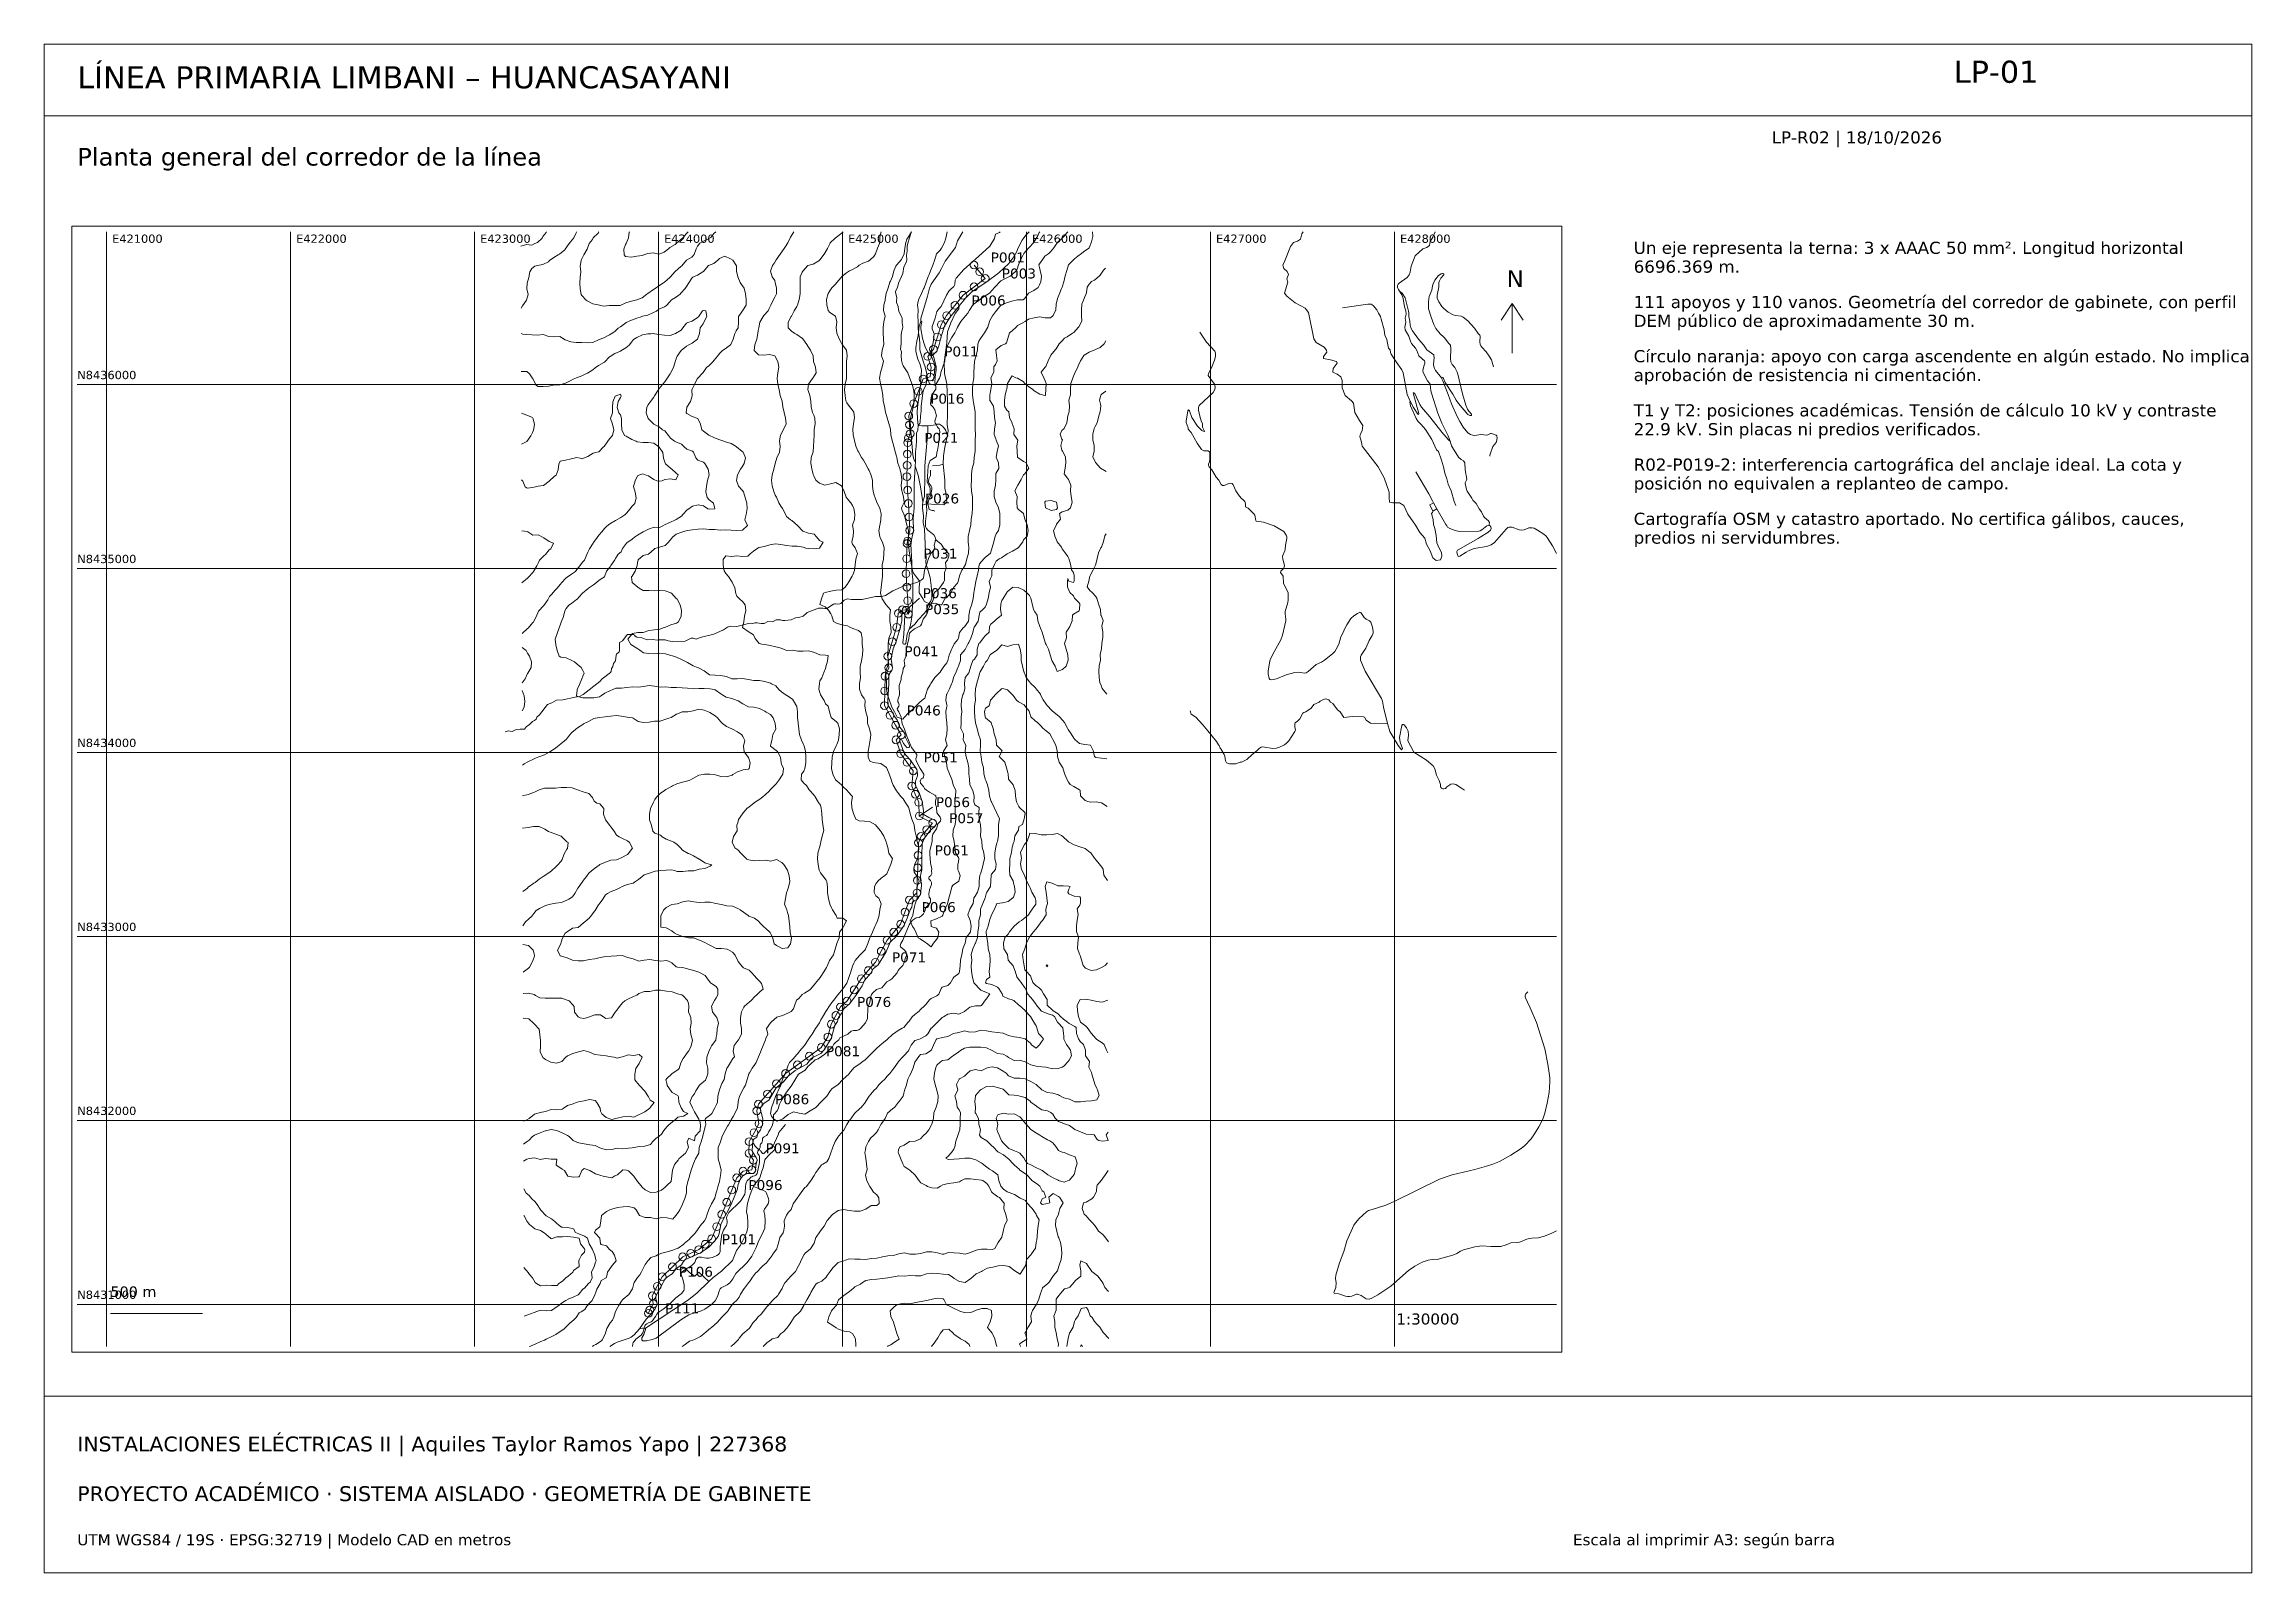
# Paper-space layout 'LP-01' of a CAD drawing. Header units: metres, sheet in millimetres. Extents: x 10 to 410, y 10 to 287.
import ezdxf

# ---------------------------------------------------------------- set-up
doc = ezdxf.new("R2010")
doc.units = ezdxf.units.M
for name, color, linetype, lineweight, true_color in [('AGUA', 7, 'Continuous', 13, 0x5ba3c5), ('ALERTA', 7, 'Continuous', 13, 0xc56b20), ('EJE', 7, 'Continuous', 18, 0x087f8c), ('GRILLA', 7, 'Continuous', 13, 0xd2dce3), ('MARCO', 7, 'Continuous', 13, 0x163b55), ('POSTES', 7, 'Continuous', 13, 0x244c65), ('TERRENO', 7, 'Continuous', 13, 0x777777), ('TEXTO', 7, 'Continuous', 13, 0x163b55), ('VIA', 7, 'Continuous', 13, 0xa7a7a7)]:
    doc.layers.add(name, color=color, linetype=linetype, lineweight=lineweight, true_color=true_color)
doc.styles.add('LP-TEXTO', font='DejaVuSans.ttf')

psp = doc.layouts.new('LP-01')

# ---------------------------------------------------------------- texts
at = {"layer": 'ALERTA', "style": 'LP-TEXTO'}
for s, height, p in [('P001', 1.8, (181.49, 247.45)), ('P021', 1.8, (169.45, 214.77)), ('P026', 1.8, (169.58, 203.77)), ('P036', 1.8, (169.17, 186.62)), ('P035', 1.8, (169.6, 183.72)), ('P051', 1.8, (169.33, 156.87)), ('P057', 1.8, (173.97, 145.85)), ('P106', 1.8, (124.98, 63.66)), ('PROYECTO ACADÉMICO · SISTEMA AISLADO · GEOMETRÍA DE GABINETE', 2.7, (16, 23))]:
    psp.add_text(s, height=height, dxfattribs=at).set_placement(p)
at = {"layer": 'POSTES', "style": 'LP-TEXTO'}
for s, p in [('P003', (183.5, 244.55)), ('P006', (178.01, 239.66)), ('P011', (173.08, 230.42)), ('P016', (170.53, 221.86)), ('P031', (169.27, 193.78)), ('P041', (165.86, 176.09)), ('P046', (166.26, 165.37)), ('P056', (171.56, 148.75)), ('P061', (171.35, 140.01)), ('P066', (168.97, 129.73)), ('P071', (163.6, 120.63)), ('P076', (157.27, 112.55)), ('P081', (151.64, 103.62)), ('P086', (142.42, 94.92)), ('P091', (140.7, 86.03)), ('P096', (137.59, 79.37)), ('P101', (132.78, 69.55)), ('P111', (122.5, 57.03))]:
    psp.add_text(s, height=1.8, dxfattribs=at).set_placement(p)
at = {"layer": 'TEXTO', "style": 'LP-TEXTO'}
for s, height, p in [('LÍNEA PRIMARIA LIMBANI – HUANCASAYANI', 4, (16, 279)), ('LP-01', 4, (356, 280)), ('Planta general del corredor de la línea', 3.2, (16, 265)), ('LP-R02 | 18/10/2026', 2.2, (323, 269)), ('E421000', 1.5, (22.32, 251)), ('E422000', 1.5, (55.66, 251)), ('E423000', 1.5, (88.99, 251)), ('E424000', 1.5, (122.32, 251)), ('E425000', 1.5, (155.66, 251)), ('E426000', 1.5, (188.99, 251)), ('E427000', 1.5, (222.32, 251)), ('E428000', 1.5, (255.66, 251)), ('Un eje representa la terna: 3 x AAAC 50 mm². Longitud horizontal', 2.2, (298, 249)), ('N', 3, (275, 243)), ('6696.369 m.', 2.2, (298, 245.59)), ('111 apoyos y 110 vanos. Geometría del corredor de gabinete, con perfil', 2.2, (298, 239.18)), ('DEM público de aproximadamente 30 m.', 2.2, (298, 235.77)), ('Círculo naranja: apoyo con carga ascendente en algún estado. No implica', 2.2, (298, 229.36)), ('aprobación de resistencia ni cimentación.', 2.2, (298, 225.95)), ('N8436000', 1.5, (16, 226.3)), ('T1 y T2: posiciones académicas. Tensión de cálculo 10 kV y contraste', 2.2, (298, 219.54)), ('22.9 kV. Sin placas ni predios verificados.', 2.2, (298, 216.13)), ('R02-P019-2: interferencia cartográfica del anclaje ideal. La cota y', 2.2, (298, 209.72)), ('posición no equivalen a replanteo de campo.', 2.2, (298, 206.31)), ('Cartografía OSM y catastro aportado. No certifica gálibos, cauces,', 2.2, (298, 199.9)), ('predios ni servidumbres.', 2.2, (298, 196.49)), ('N8435000', 1.5, (16, 192.97)), ('N8434000', 1.5, (16, 159.64)), ('N8433000', 1.5, (16, 126.3)), ('N8432000', 1.5, (16, 92.97)), ('N8431000', 1.5, (16, 59.64)), ('500 m', 1.9, (22, 60)), ('1:30000', 2, (255, 55)), ('INSTALACIONES ELÉCTRICAS II | Aquiles Taylor Ramos Yapo | 227368', 2.7, (16, 32)), ('UTM WGS84 / 19S · EPSG:32719 | Modelo CAD en metros', 2, (16, 15)), ('Escala al imprimir A3: según barra', 2, (287, 15))]:
    psp.add_text(s, height=height, dxfattribs=at).set_placement(p)

# ---------------------------------------------------------------- linework, layer by layer
at = {"layer": 'AGUA'}
for points in [[(171.58, 197.18), (171.5, 197.56), (171.18, 198.06), (170.9, 198.35), (170.09, 198.94), (169.87, 199.26), (169.71, 199.61), (169.67, 199.98), (169.67, 200.59), (169.92, 202.49), (169.8, 204.19), (170.51, 205.66), (170.53, 205.85), (170.53, 206.46), (170.39, 206.84), (170.02, 207.49), (169.99, 207.68), (170.15, 210.61), (170.53, 211.54), (171.61, 212.23), (171.69, 212.41), (171.72, 212.99), (171.86, 213.35), (172.06, 214.43), (172.31, 216.82), (172.18, 217.29), (171.88, 217.61), (171.61, 218.13), (171.41, 218.3), (171.39, 218.7), (171.66, 219.65), (171.4, 220.76), (171.06, 221.23), (170.63, 221.64), (170.57, 221.83), (170.7, 222.98), (170.82, 223.44), (171.54, 224.5), (171.56, 224.9), (171.37, 225.67), (171.43, 226.67), (171.6, 227.98), (171.61, 228.57), (171.2, 230.25), (171.05, 230.6), (170.78, 230.86), (170.68, 231.22), (171.06, 232.9), (171.23, 234.52), (170.91, 235.44), (170.9, 235.82), (171.46, 237.37), (171.73, 238.54), (172.21, 239.18), (172.54, 239.45), (173.5, 241.54), (173.94, 242.23), (174.21, 242.54), (174.84, 243.06), (174.98, 243.44), (175.05, 244.21), (175.23, 244.58), (176.61, 246.19), (179.27, 248.5), (181.34, 250.42), (182.21, 251.77), (182.38, 252.54), (183.09, 252.9), (183.22, 253)], [(93.55, 162.38), (94.07, 162.6), (94.81, 162.48), (95.5, 162.8), (96.26, 162.9), (96.64, 162.85), (97.02, 162.9), (97.41, 163.33), (97.88, 163.64), (98.46, 164.29), (98.83, 164.47), (99.13, 164.71), (99.28, 165.07), (99.75, 165.46), (101.22, 167.36), (101.96, 167.67), (102.81, 168.15), (103.99, 168.21), (106.23, 168.7), (106.98, 168.79), (107.69, 169.18), (110.67, 171.49), (111.1, 172.02), (112.62, 173.16), (112.72, 173.33), (112.81, 173.89), (113.06, 174.23), (113.15, 174.8), (113.5, 175.28), (113.63, 176.29), (113.72, 176.46), (114.16, 176.87), (114.26, 177.03), (114.27, 178.6), (114.77, 178.87), (115.56, 179.9), (115.72, 180.01), (116.78, 180.01), (116.94, 179.91), (117.06, 179.74), (117.39, 179.53), (118.18, 179.49), (119.08, 179.1), (119.29, 179.06), (120.29, 179.12), (121.05, 179.01), (121.46, 179.07), (122.52, 179.09), (123.06, 178.88), (123.81, 178.79), (126.12, 178.85), (127.2, 179.37), (127.58, 179.39), (128.14, 179.17), (128.85, 179.51), (131.34, 180.06), (133.1, 180.88), (133.82, 181.34), (134.35, 181.56), (135.51, 181.5), (137.59, 182.03), (137.99, 182.08), (138.38, 182.05), (138.77, 182.15), (139.16, 182.17), (139.9, 182), (140.47, 182.01), (141.14, 182.41), (141.89, 182.35), (142.07, 182.4), (142.64, 182.66), (143.41, 182.66), (143.78, 182.58), (144.18, 182.58), (145.34, 182.69), (146.16, 183.07), (146.75, 183.13), (147.5, 183.36), (148.1, 183.89), (148.27, 183.99), (150.28, 184.79), (151.06, 184.82), (151.43, 184.72), (151.81, 184.73), (153.03, 185.51), (153.21, 185.58), (153.39, 185.6), (153.76, 185.52), (154.16, 185.56), (154.33, 185.65), (154.93, 186.25), (155.48, 186.47), (156.25, 186.4), (158.24, 186.39), (160.63, 186.9), (161.65, 186.93), (162.24, 187.05), (162.43, 187.11), (163.79, 187.97), (165.85, 188.84), (167.08, 189.15), (168.22, 189.53), (168.9, 189.88), (169.21, 190.14), (169.31, 190.31), (169.4, 190.7), (169.53, 191.6), (169.75, 192.42), (169.95, 192.81), (170.23, 193.83), (170.67, 194.72), (171.05, 195.18), (171.35, 195.66), (171.26, 196.23), (171.43, 196.79), (171.43, 196.98), (171.58, 197.18)], [(143.7, 95.84), (144.49, 97.07), (145.37, 98.16), (146.69, 100.34), (147.88, 101.08), (148.34, 101.75), (148.79, 102.11), (149.67, 102.98), (150.26, 103.12), (151.46, 104), (152.83, 105.3), (153.1, 105.82), (153.37, 106.11), (153.98, 106.6), (154.16, 106.97), (155.61, 107.62), (156.22, 108.14), (156.62, 108.26), (157.22, 108.27), (157.6, 108.42), (157.92, 108.64), (158.84, 109.64), (159.18, 110.43), (159.25, 112.38), (159.63, 113.41), (159.77, 114.43), (159.89, 114.81), (160.14, 115.12), (160.82, 115.68), (161.75, 115.98), (162.71, 117.09), (163.25, 117.37), (163.58, 117.61), (164.56, 118.75), (164.75, 119.13), (164.99, 119.45), (165.59, 120.03), (165.87, 120.7), (165.98, 121.29), (166.26, 121.85), (166.26, 122.05), (166.18, 122.44), (165.8, 122.89), (165.14, 123.43), (165.12, 123.62), (165.21, 124.02), (165.56, 124.63), (166.71, 127.4), (167.27, 128.21), (167.97, 128.66), (168.55, 128.76), (168.9, 128.97), (169.3, 129.43), (169.6, 130.04), (169.68, 130.44), (169.78, 130.6), (170.36, 131.18), (170.58, 131.53), (170.59, 132.11), (170.36, 132.44), (170.29, 133.02), (170.44, 133.78), (170.77, 134.72), (170.78, 135.11), (170.58, 135.47), (170.3, 135.76), (170.29, 135.95), (170.33, 136.14), (170.63, 136.38), (170.81, 136.71), (170.77, 137.18), (170.81, 137.48), (170.6, 138.63), (170.45, 140.25), (170.46, 140.86), (170.91, 142.55), (170.88, 143.22), (170.99, 143.82), (171.65, 144.8), (171.8, 145.2), (171.84, 145.6), (171.96, 145.77), (172.4, 146.18), (172.45, 146.56), (172.34, 146.94), (171.73, 147.71), (171.66, 148.77), (171.49, 149.25), (171.48, 149.85), (171.62, 150.4), (171.54, 150.79), (171.4, 150.93), (170.39, 151.45), (169.85, 151.84), (169.53, 152.14), (169.34, 152.51), (168.78, 153.12), (168.71, 153.5), (168.95, 153.94), (169.19, 154), (169.3, 154.17), (169.39, 154.54), (169.37, 154.74), (168.7, 155.76), (167.99, 157.11), (167.92, 157.51), (168.11, 158.06), (168.09, 158.27), (167.14, 159.57), (166.29, 161.62), (165.9, 162.87), (165.43, 163.86), (165.25, 165.04), (164.86, 166.04), (164.59, 166.36), (164.54, 166.56), (164.85, 167.07), (164.89, 167.26), (164.8, 167.63), (164.69, 167.8), (164.69, 168.2), (164.96, 169.12), (164.92, 170.76), (165.27, 171.87), (165.29, 172.27), (165.56, 173.26), (165.63, 173.84), (165.95, 174.34), (165.84, 175.34), (166.12, 176.07), (166.19, 177.23), (166.65, 179.33), (166.78, 180.28), (167.06, 180.59), (167.7, 181.08), (168.78, 181.57), (168.98, 181.91), (169.27, 182.82), (169.89, 183.62), (170.4, 185.08), (171.03, 186.11), (171.19, 186.68), (171.17, 187.46), (171.45, 187.75), (172.06, 188.17), (172.97, 189.45), (173.1, 189.89), (173.15, 191.24), (173.42, 191.96), (173.29, 193.06), (173.66, 193.52), (173.87, 194.06), (173.94, 194.25), (173.91, 194.64), (172.95, 195.72), (172.51, 196.38), (171.58, 197.18)], [(116.58, 51), (116.67, 51.48), (116.75, 51.71), (116.88, 51.95), (117.23, 52.36), (118.16, 53.07), (118.3, 53.23), (118.45, 53.51), (118.58, 53.83), (118.78, 54.59), (118.89, 54.86), (119.02, 55.01), (119.22, 55.14), (119.61, 55.34), (119.89, 55.43), (120.01, 55.51), (120.15, 55.62), (120.75, 56.47), (121, 56.9), (121.18, 57.13), (121.41, 57.32), (122.17, 57.78), (122.93, 58.36), (123.41, 58.78), (124.2, 59.6), (124.46, 59.84), (125.2, 60.38), (125.45, 60.62), (125.72, 60.95), (125.87, 61.18), (125.96, 61.42), (125.99, 61.69), (125.99, 61.99), (125.96, 62.24), (125.64, 63.37), (125.47, 63.89), (125.42, 64.13), (125.46, 64.37), (125.58, 64.57), (126.5, 65.21), (127.02, 65.51), (127.39, 65.75), (127.68, 66), (127.9, 66.25), (128.02, 66.58), (128.08, 66.79), (128.19, 66.97), (128.37, 67.14), (128.56, 67.21), (128.82, 67.23), (129.12, 67.21), (129.67, 67.09), (130.03, 67.04), (130.42, 67.03), (130.73, 67.08), (131.06, 67.16), (131.5, 67.31), (131.9, 67.51), (132.17, 67.7), (132.36, 67.92), (132.46, 68.17), (132.48, 68.47), (132.48, 69.07), (132.53, 69.64), (132.81, 71.32), (133.1, 72.09), (133.26, 72.38), (133.47, 72.68), (133.63, 72.94), (133.71, 73.16), (133.75, 73.51), (133.76, 73.74), (133.72, 74), (133.66, 74.28), (133.71, 74.59), (133.87, 74.92), (134.08, 75.27), (134.4, 75.64), (134.83, 76.09), (135.27, 76.47), (135.74, 76.93), (136.14, 77.35), (136.41, 77.73), (136.93, 78.61), (136.99, 78.98), (137.08, 80.01), (137.16, 80.51), (137.24, 80.8), (137.4, 81.01), (137.87, 81.48), (138.05, 81.68), (138.21, 81.77), (138.43, 81.85), (138.68, 81.92), (138.82, 81.99), (138.97, 82.08), (139.09, 82.2), (139.19, 82.37), (139.58, 84.34), (139.63, 84.89), (139.62, 85.21), (139.59, 85.45), (139.52, 85.64), (139.4, 85.83), (139.3, 85.92), (139.24, 86.04), (139.24, 86.19), (139.32, 86.41), (139.6, 86.84), (139.72, 87.08), (139.73, 87.49), (139.78, 87.67), (139.91, 87.78), (140.06, 87.94), (140.12, 88.12), (140.15, 88.32), (140.13, 88.52), (140.18, 88.71), (140.29, 88.88), (140.44, 89), (140.9, 89.25), (141.04, 89.41), (141.31, 89.96), (141.56, 90.32), (141.89, 90.97), (142.04, 91.45), (142.11, 91.76), (142.15, 92.15), (142.12, 92.81), (142.16, 92.97), (142.25, 93.11), (142.83, 93.74), (143.05, 94.27), (143.1, 94.56), (143.24, 94.93), (143.48, 95.38), (143.7, 95.84)]]:
    psp.add_lwpolyline(points, dxfattribs=at)
at = {"layer": 'ALERTA'}
for centre in [(178.49, 246.97), (176.49, 241.51), (172.54, 236.17), (171.13, 231.71), (171.84, 233.94), (170.53, 226.69), (166.91, 216.43), (166.45, 214.77), (166.58, 203.77), (166.44, 196.98), (165.51, 184.52), (166.17, 184.43), (166.6, 183.72), (164.46, 181.34), (163.66, 178.72), (163.03, 174), (162.29, 169.81), (164.27, 163.59), (165.29, 161.82), (166.33, 156.87), (167.47, 155.31), (168.45, 149.62), (169.93, 144.66), (170.97, 145.85), (168.27, 137.74), (168.13, 133.2), (165.17, 127.54), (161.66, 122.64), (159.32, 119.14), (155.48, 113.62), (153.45, 110.99), (150.8, 105.19), (152, 107.11), (146.49, 102.05), (141.06, 96.77), (139.13, 93.72), (139.5, 91.39), (138.5, 84.76), (138.22, 83.04), (132.77, 74.95), (128.62, 68.57), (130.94, 70.52), (121.98, 63.66), (121.08, 61.93), (119.74, 57.64), (120.37, 58.75)]:
    psp.add_circle(centre, 0.7, dxfattribs=at)
at = {"layer": 'EJE'}
psp.add_lwpolyline([(178.49, 246.97), (179.5, 245.76), (180.5, 244.55), (178.49, 243.03), (176.49, 241.51), (175.01, 239.66), (173.52, 237.82), (172.54, 236.17), (171.84, 233.94), (171.13, 231.71), (170.08, 230.42), (170.71, 228.49), (170.53, 226.69), (169.25, 226.33), (168.39, 224.1), (167.53, 221.86), (166.66, 219.63), (166.79, 218.03), (166.91, 216.43), (166.58, 215.63), (166.45, 214.77), (166.4, 212.72), (166.36, 210.68), (166.31, 208.63), (166.45, 206.2), (166.58, 203.77), (166.71, 201.33), (166.85, 198.9), (166.44, 196.98), (166.37, 196.51), (166.27, 193.78), (166.17, 191.05), (166.31, 188.61), (166.46, 186.16), (166.6, 183.72), (166.17, 184.43), (165.51, 184.52), (164.75, 183.85), (164.46, 181.34), (163.66, 178.72), (162.86, 176.09), (163.03, 174), (162.35, 172.48), (162.29, 169.81), (162.24, 167.15), (163.26, 165.37), (164.27, 163.59), (165.29, 161.82), (164.35, 160.94), (165.19, 158.42), (166.33, 156.87), (167.47, 155.31), (167.21, 152.57), (167.83, 151.09), (168.45, 149.62), (168.56, 147.14), (170.97, 145.85), (169.93, 144.66), (168.9, 143.47), (168.42, 142.28), (168.35, 140.01), (168.27, 137.74), (168.2, 135.47), (168.13, 133.2), (166.77, 131.91), (165.97, 129.73), (165.17, 127.54), (163.94, 126.09), (162.72, 124.64), (161.66, 122.64), (160.6, 120.63), (159.32, 119.14), (158.05, 117.66), (156.77, 115.64), (155.48, 113.62), (154.27, 112.55), (153.45, 110.99), (152.62, 109.42), (152, 107.11), (150.8, 105.19), (148.64, 103.62), (146.49, 102.05), (144.33, 100.48), (142.69, 98.63), (141.06, 96.77), (139.42, 94.92), (139.13, 93.72), (139.5, 91.39), (138.62, 89.76), (137.74, 88.14), (137.7, 86.03), (138.5, 84.76), (138.22, 83.04), (136.63, 82.78), (135.5, 81.58), (134.59, 79.37), (133.68, 77.16), (132.77, 74.95), (131.85, 72.74), (130.94, 70.52), (129.78, 69.55), (128.62, 68.57), (127.16, 67.91), (125.7, 67.26), (123.84, 65.46), (121.98, 63.66), (121.08, 61.93), (120.18, 60.2), (120.37, 58.75), (119.74, 57.64), (119.5, 57.03)], dxfattribs=at)
at = {"layer": 'GRILLA'}
psp.add_lwpolyline([(15, 50), (285, 50), (285, 254), (15, 254)], close=True, dxfattribs=at)
for points in [[(21.32, 51), (21.32, 253)], [(54.66, 51), (54.66, 253)], [(87.99, 51), (87.99, 253)], [(121.32, 51), (121.32, 253)], [(154.66, 51), (154.66, 253)], [(187.99, 51), (187.99, 253)], [(221.32, 51), (221.32, 253)], [(254.66, 51), (254.66, 253)], [(16, 225.3), (284, 225.3)], [(16, 191.97), (284, 191.97)], [(166.17, 184.43), (168.57, 186.62)], [(16, 158.64), (284, 158.64)], [(168.56, 147.14), (170.96, 148.75)], [(16, 125.3), (284, 125.3)], [(16, 91.97), (284, 91.97)], [(16, 58.64), (284, 58.64)]]:
    psp.add_lwpolyline(points, dxfattribs=at)
at = {"layer": 'MARCO'}
psp.add_lwpolyline([(10, 10), (410, 10), (410, 287), (10, 287)], close=True, dxfattribs=at)
for points in [[(10, 274), (410, 274)], [(10, 42), (410, 42)]]:
    psp.add_lwpolyline(points, dxfattribs=at)
at = {"layer": 'POSTES'}
for centre in [(179.5, 245.76), (180.5, 244.55), (175.01, 239.66), (178.49, 243.03), (173.52, 237.82), (170.08, 230.42), (170.71, 228.49), (168.39, 224.1), (169.25, 226.33), (166.66, 219.63), (167.53, 221.86), (166.58, 215.63), (166.79, 218.03), (166.4, 212.72), (166.31, 208.63), (166.36, 210.68), (166.45, 206.2), (166.71, 201.33), (166.37, 196.51), (166.85, 198.9), (166.27, 193.78), (166.17, 191.05), (166.31, 188.61), (164.75, 183.85), (166.46, 186.16), (162.86, 176.09), (162.35, 172.48), (162.24, 167.15), (163.26, 165.37), (164.35, 160.94), (165.19, 158.42), (167.21, 152.57), (167.83, 151.09), (168.56, 147.14), (168.9, 143.47), (168.35, 140.01), (168.42, 142.28), (168.2, 135.47), (166.77, 131.91), (165.97, 129.73), (162.72, 124.64), (163.94, 126.09), (160.6, 120.63), (156.77, 115.64), (158.05, 117.66), (154.27, 112.55), (152.62, 109.42), (148.64, 103.62), (144.33, 100.48), (142.69, 98.63), (139.42, 94.92), (137.74, 88.14), (138.62, 89.76), (137.7, 86.03), (134.59, 79.37), (135.5, 81.58), (136.63, 82.78), (133.68, 77.16), (131.85, 72.74), (127.16, 67.91), (129.78, 69.55), (123.84, 65.46), (125.7, 67.26), (120.18, 60.2), (119.5, 57.03)]:
    psp.add_circle(centre, 0.7, dxfattribs=at)
at = {"layer": 'TERRENO'}
for points in [[(100.99, 253), (100.96, 252.9), (100.36, 252.13), (100.22, 251.87), (99.36, 251.03), (98.92, 250.85), (98.37, 250.6), (97.37, 250.7), (96.37, 250.37)], [(106.46, 253), (106.46, 252.92), (106.35, 252.68), (105.97, 251.89), (105.36, 251.18), (105.15, 250.87), (104.42, 249.84), (104.36, 249.76), (103.37, 248.92), (103.14, 248.81), (102.37, 248.32), (101.59, 247.78), (101.37, 247.58), (100.38, 247.1), (99.38, 246.91), (98.88, 246.75), (98.38, 246.34), (97.98, 245.72), (97.8, 244.7), (97.52, 243.67), (97.48, 242.65), (97.69, 241.63), (97.4, 240.6), (96.69, 239.57), (96.4, 239.16)], [(110.47, 253), (110.43, 252.93), (110.35, 252.78), (109.5, 251.9), (109.36, 251.61), (108.73, 250.88), (108.36, 249.85), (107.77, 248.83), (107.37, 248), (107.29, 247.8), (107.12, 246.78), (107.26, 245.75), (107.13, 244.73), (107.07, 243.7), (107.1, 242.68), (107.28, 241.66), (107.39, 241.48), (108.22, 240.63), (108.39, 240.49), (109.39, 239.95), (110.39, 239.74), (110.89, 239.62), (111.39, 239.51), (112.39, 239.62), (113.39, 239.63), (114.39, 239.63), (115.39, 240.14), (116.39, 240.43), (117.38, 240.66), (118.38, 241.06), (119.18, 241.69), (119.38, 241.81), (120.38, 242.54), (120.68, 242.72), (121.37, 243.23), (122.19, 243.75), (122.37, 243.86), (123.37, 244.72), (123.4, 244.78), (124.36, 245.8), (125.36, 246.7), (125.52, 246.83), (126.36, 247.86), (127.35, 248.43), (127.76, 248.89), (128.14, 249.91), (128.35, 250.4), (128.79, 250.94), (129.34, 251.24), (130.34, 251.71), (130.79, 251.97), (131.34, 252.72), (131.7, 252.99), (131.7, 253)], [(116.04, 253), (116.01, 252.95), (115.85, 251.92), (115.45, 250.9), (115.36, 250.69), (115.05, 249.87), (115.11, 248.85), (115.36, 248.51), (116.36, 248.42), (117.36, 248.6), (118.36, 248.7), (118.86, 248.86), (119.36, 249.05), (120.36, 249.16), (121.36, 248.93), (122.35, 249.31), (123.12, 249.9), (123.35, 250.15), (124.35, 250.71), (124.56, 250.92), (125.35, 251.59), (125.77, 251.95), (126.34, 252.62), (126.66, 252.98), (126.68, 253)], [(145.84, 253), (145.33, 252.22), (145.21, 252.01), (144.72, 250.98), (144.34, 250.34), (144.09, 249.96), (143.34, 248.93), (142.64, 247.91), (142.35, 247.39), (141.97, 246.88), (141.6, 245.85), (141.92, 244.83), (142.36, 244.18), (142.47, 243.81), (142.71, 242.79), (142.67, 241.76), (142.37, 241.13), (142.17, 240.74), (141.64, 239.71), (141.37, 239.12), (141.16, 238.68), (140.38, 237.82), (140.25, 237.66), (139.7, 236.63), (139.46, 235.61), (139.39, 235.09), (139.31, 234.58), (139.11, 233.56), (138.79, 232.53), (138.67, 231.51), (139.4, 230.69), (140.4, 230.63), (141.4, 230.78), (142.4, 230.5), (142.93, 229.47), (143.09, 228.45), (142.94, 227.42), (142.79, 226.4), (142.91, 225.38), (143.2, 224.35), (143.36, 223.33), (143.42, 223.16), (143.69, 222.31), (143.84, 221.28), (144.07, 220.26), (144.34, 219.24), (144.43, 218.21), (143.98, 217.19), (143.44, 216.16), (143.24, 215.14), (143.36, 214.11), (143.22, 213.09), (142.77, 212.06), (142.46, 211.04), (142.21, 210.01), (141.91, 208.99), (141.76, 207.96), (141.88, 206.94), (142.23, 205.92), (142.47, 205.28), (142.66, 204.89), (143.12, 203.87), (143.48, 203.3), (143.79, 202.85), (144.3, 201.83), (144.48, 201.42), (145.24, 200.8), (145.49, 200.69), (146.49, 199.78), (147.49, 198.76), (148.49, 198.42), (149.49, 198.18), (149.92, 197.75), (150.49, 197.06), (151.16, 196.73), (150.5, 195.7), (149.5, 195.56), (148.5, 195.59), (148, 195.69), (147.5, 195.88), (146.5, 196.03), (145.5, 196.03), (144.5, 196.17), (143.5, 196.34), (142.5, 196.44), (141.5, 196.3), (140.5, 195.99), (139.5, 195.77), (139.3, 195.67), (138.51, 195.12), (137.93, 194.64), (137.51, 194.21), (136.51, 194.18), (135.51, 194.29), (134.51, 194.17), (133.51, 194.28), (133.01, 193.6), (133.02, 192.57), (133.19, 191.55), (133.52, 191.11), (134.02, 190.53), (134.53, 189.71), (134.65, 189.51), (135.13, 188.48), (135.33, 187.46), (135.53, 186.95), (136.03, 186.44), (136.54, 186.03), (137.04, 185.42), (137.14, 184.39), (136.88, 183.37), (136.8, 182.34), (136.55, 181.32), (137.55, 180.55), (138.05, 180.3), (138.55, 179.96), (138.8, 179.28), (139.56, 178.4), (140.06, 178.26), (140.56, 178.19), (141.56, 178.04), (142.56, 177.82), (143.56, 177.55), (144.27, 177.25), (144.56, 177.15), (145.56, 177.19), (146.56, 176.98), (147.55, 176.98), (148.55, 177.06), (149.55, 176.77), (150.55, 176.36), (151.55, 176.3), (152.05, 176.25), (151.93, 175.22), (151.64, 174.2), (151.56, 173.85), (151.28, 173.17), (150.9, 172.15), (150.57, 171.63), (150.46, 171.12), (150.34, 170.1), (150.58, 169.33), (150.67, 169.07), (151.33, 168.05), (151.58, 167.44), (152.08, 167.03), (152.3, 166.01), (152.59, 164.98), (153.59, 164.22), (153.79, 163.96), (154.09, 162.94), (154.04, 161.91), (153.91, 160.89), (153.6, 160.07), (153.53, 159.86), (153.03, 158.84), (152.8, 157.81), (152.72, 156.79), (152.67, 155.77), (152.88, 154.74), (153.37, 153.72), (153.62, 153.5), (154.5, 152.7), (154.62, 152.56), (155.55, 151.68), (155.62, 151.56), (156.43, 150.66), (156.26, 149.63), (156.33, 148.61), (156.64, 147.58), (157.08, 146.56), (157.64, 146.28), (158.64, 146.19), (159.64, 146.06), (160.64, 145.55), (161.49, 144.53), (161.64, 144.27), (162.14, 143.5), (162.57, 142.48), (162.65, 142.23), (162.88, 141.46), (163.05, 140.43), (163.65, 139.51), (163.69, 139.41), (163.65, 139.21), (163.39, 138.39), (163.01, 137.36), (162.66, 136.68), (162.33, 136.34), (161.67, 135.89), (161.05, 135.31), (160.67, 134.84), (160.46, 134.28), (160.39, 133.26), (160.68, 132.67), (161.22, 132.24), (161.63, 131.21), (161.42, 130.19), (161.31, 129.16), (160.98, 128.14), (160.69, 127.5), (160.52, 127.11), (160.06, 126.09), (159.7, 125.29), (159.6, 125.06), (159.24, 124.04), (158.83, 123.01), (158.71, 122.82), (157.84, 121.98), (157.71, 121.86), (156.92, 120.96), (156.72, 120.5), (156.49, 119.93), (156.13, 118.91), (155.78, 117.88), (155.72, 117.68), (155.44, 116.86), (154.73, 115.83), (153.86, 114.8), (153.74, 114.67), (153.09, 113.78), (152.74, 113.35), (152.27, 112.75), (151.75, 111.88), (151.61, 111.72), (151, 110.7), (150.75, 110.19), (150.49, 109.67), (149.76, 108.65), (149.15, 107.62), (148.76, 107.11), (148.41, 106.59), (147.77, 105.57), (146.88, 104.54), (146.77, 104.41), (146, 103.52), (145.78, 103.22), (145.06, 102.49), (144.78, 101.98), (144.6, 101.46), (144.29, 100.44), (143.79, 99.41), (143.46, 98.39), (143, 97.36), (142.8, 96.95), (142.5, 96.34), (142.17, 95.31), (141.81, 94.29), (141.61, 93.26), (141.81, 92.75), (142.14, 92.24), (142.81, 91.83), (143.81, 92.24), (144.81, 93.07), (145.31, 93.27), (145.8, 93.53), (146.8, 93.28), (147.8, 93.13), (148.14, 93.28), (148.8, 93.69), (149.8, 94.31), (150.8, 95.34), (151.79, 96.36), (152.49, 97.39), (152.79, 97.77), (153.78, 98.42), (154.78, 99.44), (155.78, 100.37), (155.86, 100.47), (156.68, 101.5), (156.77, 101.58), (157.77, 102.24), (158.13, 102.53), (158.77, 102.97), (159.36, 103.55), (159.76, 103.99), (160.41, 104.58), (160.76, 104.94), (161.49, 105.61), (161.76, 105.84), (162.75, 106.64), (163.75, 107.59), (163.86, 107.66), (164.75, 108.3), (165.46, 108.69), (165.74, 108.84), (166.49, 109.72), (166.74, 109.99), (167.29, 110.75), (167.73, 111.19), (168.53, 111.78), (168.73, 112), (169.57, 112.8), (169.73, 112.99), (170.42, 113.83), (170.72, 114.1), (171.72, 114.54), (172.08, 114.86), (172.51, 115.88), (172.72, 116.11), (173.71, 116.45), (174.21, 116.91), (174.71, 117.77), (174.79, 117.94), (175.71, 118.59), (175.85, 118.97), (175.98, 119.99), (176.04, 121.01), (176.26, 122.04), (176.43, 123.06), (176.69, 123.67), (176.86, 124.09), (177.04, 125.11), (177.68, 125.82), (177.86, 126.14), (177.94, 127.16), (177.75, 128.19), (177.68, 128.5), (177.38, 129.21), (177.67, 130.05), (177.72, 130.24), (178.33, 131.26), (178.45, 132.29), (178.66, 132.64), (179.11, 133.31), (179.41, 134.34), (179.4, 135.36), (179.52, 136.39), (179.65, 136.66), (179.89, 137.41), (180.12, 138.44), (180.35, 139.46), (180.25, 140.48), (179.98, 141.51), (179.88, 142.53), (179.63, 143.56), (179.7, 144.58), (179.66, 145.6), (179.62, 145.81), (179.39, 146.63), (179.35, 147.65), (179.39, 148.68), (178.61, 149.19), (178.43, 149.7), (178.52, 150.72), (178.26, 151.74), (177.73, 152.77), (177.65, 153.79), (177.6, 154.3), (177.55, 154.81), (177.52, 155.84), (177.33, 156.86), (177.06, 157.89), (176.87, 158.91), (176.98, 159.93), (176.58, 160.85), (176.54, 160.96), (176.58, 161.64), (176.6, 161.98), (176.58, 162.03), (176.09, 163), (176.14, 164.03), (176.17, 165.05), (176.28, 166.08), (176.12, 167.1), (176.21, 168.12), (176.48, 169.15), (176.56, 169.29), (176.79, 170.17), (176.74, 171.2), (176.88, 172.22), (177.54, 173.08), (177.61, 173.25), (177.89, 174.27), (178.28, 175.3), (178.54, 175.58), (179.07, 176.33), (179.07, 177.35), (179.37, 178.37), (179.53, 178.53), (180.2, 179.4), (180.52, 179.81), (181.25, 180.43), (181.29, 181.45), (181.52, 181.93), (182.23, 182.48), (182.51, 182.75), (183.45, 183.51), (183.27, 184.53), (183.33, 185.56), (183.5, 186.17), (183.74, 186.58), (184.4, 187.61), (184.5, 187.79), (185.49, 188.63), (186.49, 188.54), (187.49, 188.05), (187.99, 187.62), (188.5, 187.07), (188.79, 186.6), (189.03, 185.57), (189.23, 184.55), (189.5, 184.16), (189.89, 183.53), (190.03, 182.5), (190.4, 181.48), (190.51, 181.19), (190.85, 180.46), (191.13, 179.43), (191.45, 178.41), (191.52, 178.24), (191.98, 177.39), (192.26, 176.36), (192.53, 175.55), (192.6, 175.34), (193.15, 174.32), (193.53, 173.3), (194.53, 173.67), (195.17, 174.32), (195.53, 175.35), (195.45, 176.37), (195.16, 177.4), (194.85, 178.42), (195.23, 179.45), (195.18, 180.47), (195.51, 181.02), (195.81, 181.5), (196.27, 182.52), (196.3, 183.54), (196.5, 183.72), (197.5, 184.32), (197.56, 184.57), (197.65, 185.6), (197.49, 185.83), (196.69, 186.62), (196.49, 187.03), (195.85, 187.64), (195.49, 188.49), (195.41, 188.66), (195.39, 189.69), (195.48, 190.2), (195.63, 189.69), (196.48, 189.45), (196.63, 189.69), (196.61, 190.71), (196.48, 191.28), (196.11, 191.74), (195.97, 192.76), (195.67, 193.78), (195.47, 194.19), (194.97, 194.81), (194.47, 195.57), (194.31, 195.83), (193.56, 196.85), (193.46, 196.98), (193.14, 197.87), (192.86, 198.9), (193.41, 199.92), (193.45, 200.05), (194.15, 200.95), (193.95, 201.97), (194.45, 202.23), (195.45, 202.56), (195.94, 203), (196.24, 204.03), (196.05, 205.05), (195.98, 206.07), (196.02, 207.1), (195.6, 208.12), (195.43, 208.35), (194.84, 209.14), (195.01, 210.17), (195.12, 211.19), (195.07, 212.22), (194.52, 213.24), (194.41, 213.44), (194.19, 214.26), (194.41, 215.03), (194.5, 215.29), (194.41, 215.42), (194.08, 216.31), (194.4, 216.98), (194.83, 217.34), (195.28, 218.36), (195.4, 219.18), (195.44, 219.39), (195.73, 220.41), (195.79, 221.44), (195.65, 222.46), (195.96, 223.48), (195.93, 224.51), (195.99, 225.53), (196.38, 226.56), (196.81, 227.58), (197.32, 228.61), (197.37, 228.72), (197.77, 229.63), (198.36, 230.58), (198.46, 230.66), (199.36, 231.21), (200.36, 231.64), (200.48, 231.69), (201.36, 232.05), (202.04, 232.72), (202.35, 233.23)], [(154.76, 253), (154.33, 252.6), (153.58, 252.03), (153.33, 251.83), (152.44, 251.01), (152.33, 250.84), (151.95, 249.98), (151.34, 248.96), (150.53, 247.93), (150.34, 247.72), (149.34, 247.16), (148.35, 246.9), (147.45, 245.87), (147.35, 245.7), (147, 244.85), (146.96, 243.82), (146.97, 242.8), (146.99, 241.77), (146.79, 240.75), (146.5, 239.72), (146.37, 239.48), (145.92, 238.7), (145.38, 237.73), (145.32, 237.67), (144.78, 236.65), (144.78, 235.62), (145.38, 234.97), (146.01, 234.6), (146.38, 234.4), (147.39, 233.68), (147.48, 233.58), (148.17, 232.56), (148.39, 232.25), (148.86, 231.54), (149.34, 230.52), (149.4, 229.49), (149.75, 228.47), (149.85, 227.45), (149.41, 226.68), (149.23, 226.42), (148.47, 225.39), (148.41, 224.88), (148.36, 224.37), (148.41, 224.22), (148.75, 223.35), (148.92, 222.32), (148.95, 221.3), (149.21, 220.27), (149.43, 219.76), (149.63, 219.25), (149.71, 218.23), (149.49, 217.2), (149.49, 216.18), (149.44, 215.15), (149.38, 214.13), (149.35, 213.11), (148.98, 212.08), (148.91, 211.06), (149.09, 210.03), (149.36, 209.01), (149.46, 208.75), (149.84, 207.99), (150.46, 207.48), (151.46, 207.11), (152.46, 207.35), (153.46, 207.55), (154.46, 206.98), (154.96, 205.95), (155.29, 204.93), (155.47, 204.69), (156.15, 203.91), (156.47, 203.4), (156.71, 202.89), (156.89, 201.86), (156.83, 200.84), (156.48, 199.81), (156.63, 198.79), (156.59, 197.77), (156.49, 197.36), (156.35, 196.74), (156.49, 196.4), (156.92, 195.72), (157.34, 194.7), (157.06, 193.67), (156.92, 192.65), (156.81, 191.62), (156.51, 190.82), (156.38, 190.6), (155.78, 189.57), (155.51, 189.06), (155.07, 188.54), (154.52, 188.15), (153.52, 188.07), (152.52, 187.9), (151.52, 187.66), (151.19, 187.51), (150.86, 186.48), (150.53, 185.46), (151.53, 185.05), (152.13, 184.44), (152.53, 183.76), (152.73, 183.42), (153.03, 182.39), (153.54, 182.09), (154.54, 181.8), (155.54, 181.6), (155.96, 181.38), (156.54, 181.09), (157.54, 180.77), (158, 180.36), (158.21, 179.34), (158.19, 178.31), (158.32, 177.29), (158.29, 176.26), (158.11, 175.24), (157.87, 174.21), (157.84, 173.19), (157.93, 172.17), (157.74, 171.14), (157.75, 170.12), (158.09, 169.09), (158.57, 168.46), (158.75, 168.07), (158.71, 167.05), (158.88, 166.02), (159.17, 165), (159.2, 163.98), (159.54, 162.95), (159.59, 162.7), (159.76, 161.93), (159.65, 160.91), (159.59, 160.56), (159.49, 159.88), (159.31, 158.86), (159.27, 157.83), (159.6, 157.1), (160.27, 156.81), (160.61, 156.75), (161.6, 156.67), (162.61, 155.9), (162.67, 155.79), (163.11, 154.77), (163.49, 153.75), (163.61, 153.34), (163.85, 152.73), (164.42, 151.7), (164.62, 151.48), (165.2, 150.68), (165.62, 150.26), (166.03, 149.66), (166.62, 148.73), (166.67, 148.64), (166.91, 147.61), (167.21, 146.59), (167.63, 145.57), (167.77, 144.54), (168.02, 143.52), (168.18, 142.5), (168.49, 141.47), (168.44, 140.45), (168.23, 139.43), (167.78, 138.4), (167.66, 137.99), (167.56, 137.38), (167.66, 136.99), (168.08, 136.35), (168.52, 135.33), (168.17, 134.3), (168.09, 133.28), (168.17, 132.26), (167.8, 131.23), (167.68, 130.72), (167.58, 130.21), (167.4, 129.18), (166.89, 128.16), (167.35, 127.13), (167.69, 126.62), (167.94, 126.11), (168.36, 125.09), (168.69, 124.88), (169.69, 124.2), (169.86, 124.07), (170.7, 123.43), (171.15, 124.07), (171.69, 124.76), (171.9, 125.1), (172.13, 126.12), (171.69, 126.8), (170.69, 127.14), (170.68, 128.17), (171.68, 128.51), (172.68, 128.99), (172.84, 129.2), (173.17, 130.22), (173.67, 131.25), (173.94, 132.27), (174.2, 133.3), (174.48, 134.32), (174.66, 134.58), (175.66, 135.25), (175.73, 135.35), (175.95, 136.38), (175.65, 137.14), (175.54, 137.4), (175.55, 138.42), (175.65, 138.76), (175.74, 139.45), (175.64, 139.65), (175.14, 140.47), (175.01, 141.49), (174.89, 142.52), (174.63, 143.54), (174.71, 144.57), (175.09, 145.59), (175.17, 146.61), (175.08, 147.64), (175.04, 148.66), (175.03, 149.69), (175.11, 150.71), (175.17, 151.74), (174.67, 152.76), (174.61, 153.1), (174.47, 153.78), (174.05, 154.8), (173.6, 155.83), (173.48, 156.85), (173.19, 157.87), (172.92, 158.9), (173.59, 159.92), (173.31, 160.95), (173.58, 161.97), (173.62, 163), (173.57, 164.02), (173.45, 165.04), (173.4, 166.07), (173.57, 166.96), (173.59, 167.09), (173.56, 167.22), (173.39, 168.12), (173.5, 169.14), (173.56, 169.23), (174.06, 170.17), (174.47, 171.19), (174.55, 171.45), (174.77, 172.22), (175.23, 173.24), (175.54, 174.06), (175.64, 174.27), (176.02, 175.29), (176, 176.32), (176.53, 176.86), (176.9, 177.34), (177.43, 178.37), (177.53, 178.56), (177.87, 179.39), (178.24, 180.42), (178.52, 181.39), (178.54, 181.44), (179.21, 182.47), (179.4, 183.5), (179.51, 184.05), (180.01, 184.52), (180.51, 184.96), (180.73, 185.55), (181.06, 186.57), (181.2, 187.6), (181.47, 188.62), (181.22, 189.65), (181.49, 190.16), (181.69, 190.67), (181.72, 191.7), (182.17, 192.72), (182.48, 193.29), (183.06, 193.75), (183.48, 193.91), (184.48, 194.66), (184.73, 194.78), (185.47, 195.1), (186.47, 195.75), (186.53, 195.81), (187.33, 196.83), (187.47, 197.2), (188.1, 197.86), (188.29, 198.88), (188.09, 199.91), (187.69, 200.93), (187.45, 201.95), (186.45, 202.72), (186.28, 202.97), (186.24, 204), (186.28, 205.02), (185.88, 206.04), (186.44, 207.07), (187.01, 208.1), (187.43, 208.97), (187.68, 209.12), (188.43, 210.15), (187.87, 211.17), (187.43, 211.36), (186.42, 212.1), (186.38, 212.19), (186.27, 213.21), (186.23, 214.24), (186.39, 215.26), (185.67, 216.29), (185.73, 217.31), (185.41, 218.26), (185.37, 218.33), (184.89, 219.36), (184.78, 220.38), (184.4, 220.69), (184, 221.4), (183.99, 222.43), (184.14, 223.45), (184.39, 224.36), (184.45, 224.47), (184.57, 225.5), (185.13, 226.52), (185.38, 226.87), (186.05, 226.53), (186.38, 226.45), (187.38, 225.85), (187.69, 225.51), (188.39, 224.9), (189.05, 224.49), (189.39, 224.18), (190.39, 223.6), (190.89, 223.47), (191.39, 223.3), (191.43, 223.47), (191.5, 224.5), (191.53, 225.52), (191.38, 225.98), (191.14, 226.54), (190.65, 227.57), (191.37, 228.45), (191.48, 228.59), (191.93, 229.62), (192.37, 230.64), (193.25, 231.67), (193.36, 231.78), (193.89, 232.7), (194.36, 233.21), (194.86, 233.72), (195.35, 233.96), (196.35, 234.64), (196.55, 234.75), (197.35, 235.66), (197.46, 235.78), (198.01, 236.8), (197.98, 237.83), (197.98, 238.85), (198.02, 239.88), (198.33, 240.61), (198.45, 240.9), (198.86, 241.93), (198.99, 242.95), (199.32, 243.51), (199.78, 243.98), (200.32, 244.26), (201.21, 245.01), (201.32, 245.16), (201.93, 246.03), (202.31, 246.43)], [(161.68, 253), (161.41, 252.06), (161.42, 251.03), (161.33, 250.86), (161, 250.01), (160.6, 248.98), (160.33, 248.52), (159.74, 247.96), (159.34, 247.68), (158.34, 247.32), (157.67, 246.93), (157.34, 246.62), (156.34, 246.09), (155.92, 245.9), (155.35, 245.55), (154.55, 244.87), (154.35, 244.68), (153.6, 243.84), (153.35, 243.53), (152.72, 242.82), (152.36, 242.3), (152.05, 241.79), (151.76, 240.76), (151.78, 239.74), (152.07, 238.72), (152.37, 238.38), (153.37, 237.7), (153.65, 236.67), (153.51, 235.65), (153.65, 234.63), (154.05, 233.6), (154.38, 232.92), (154.57, 232.58), (155.39, 231.56), (155.5, 230.53), (155.39, 229.51), (155.4, 228.49), (155.35, 227.46), (155.4, 226.44), (155.16, 225.41), (155.01, 224.39), (155.14, 223.36), (155.27, 222.34), (155.42, 222), (155.92, 221.32), (156.42, 220.73), (156.69, 220.3), (156.82, 219.27), (156.66, 218.25), (156.55, 217.22), (156.6, 216.2), (156.85, 215.18), (157.05, 214.15), (157.44, 213.3), (157.52, 213.13), (158.07, 212.11), (158.44, 211.6), (158.78, 211.09), (159.27, 210.06), (159.45, 209.72), (159.8, 209.04), (160.08, 208.02), (160.09, 206.99), (160.21, 205.97), (160.46, 205.09), (160.5, 204.95), (160.87, 203.92), (161.39, 202.9), (161.47, 202.64), (161.65, 201.88), (161.57, 200.85), (161.48, 200.08), (161.44, 199.83), (161.25, 198.8), (161.4, 197.78), (161.48, 197.52), (161.91, 196.76), (162.18, 195.73), (162.12, 194.71), (162.09, 193.69), (161.86, 192.66), (161.91, 191.64), (161.88, 190.61), (161.78, 189.59), (161.68, 188.56), (161.51, 187.54), (161.85, 186.52), (162.52, 185.49), (163.33, 184.47), (163.21, 183.45), (163.25, 182.42), (163.38, 181.4), (163.46, 180.38), (163.04, 179.35), (162.93, 178.33), (162.9, 177.3), (162.81, 176.28), (162.99, 175.25), (162.79, 174.23), (162.55, 173.64), (162.38, 173.2), (162.56, 172.18), (162.62, 171.16), (162.63, 170.13), (162.8, 169.11), (163.17, 168.09), (163.5, 167.06), (163.57, 166.86), (164.08, 166.04), (164.58, 165.02), (165.58, 164.68), (165.86, 165.02), (166.57, 165.75), (166.97, 166.05), (167.57, 166.66), (167.97, 167.08), (168.57, 167.69), (169.07, 168.1), (169.56, 168.51), (169.76, 169.13), (170.06, 170.15), (170.56, 170.9), (170.68, 171.18), (171.38, 172.21), (171.55, 172.39), (172.33, 173.23), (172.55, 173.49), (173.02, 174.26), (173.54, 174.89), (173.73, 175.29), (174, 176.31), (174.39, 177.34), (174.53, 177.55), (174.89, 178.36), (175.53, 179.13), (175.66, 179.39), (175.87, 180.41), (176.52, 181.24), (176.73, 181.44), (177.47, 182.47), (177.52, 182.98), (177.54, 183.49), (177.72, 184.51), (178.07, 185.54), (178.33, 186.56), (178.46, 187.59), (178.5, 187.93), (178.6, 188.61), (178.83, 189.64), (179.05, 190.66), (179.27, 191.69), (179.42, 192.71), (179.49, 192.84), (180.26, 193.74), (180.48, 194), (181.48, 194.77), (181.79, 195.79), (182.04, 196.82), (182.33, 197.84), (182.47, 198.28), (182.91, 198.87), (183.13, 199.89), (183.14, 200.92), (183.18, 201.94), (182.89, 202.96), (182.45, 203.99), (182.14, 205.01), (182.14, 206.03), (182.37, 207.06), (182.44, 208.08), (182.4, 209.11), (182.44, 209.19), (182.98, 210.13), (182.91, 211.16), (182.47, 212.18), (182.65, 213.2), (182.89, 214.23), (182.52, 215.25), (182.42, 215.46), (182.15, 216.28), (182.18, 217.3), (182.35, 218.32), (182.2, 219.35), (182.1, 220.37), (181.99, 221.4), (181.4, 222.38), (181.37, 222.42), (181.33, 223.44), (181.39, 223.67), (181.54, 224.47), (181.71, 225.49), (181.5, 226.51), (182.05, 227.54), (182.06, 228.56), (182.38, 228.94), (182.68, 229.59), (182.58, 230.61), (182.45, 231.64), (183.37, 232.37), (184.18, 232.67), (184.36, 232.87), (184.6, 233.69), (184.93, 234.72), (185.36, 235.06), (186.17, 235.75), (186.35, 236), (187.35, 236.5), (187.74, 236.77), (188.35, 237.17), (189.35, 237.41), (190.35, 237.56), (191.35, 237.39), (192.35, 237.39), (192.82, 237.81), (193.28, 238.84), (193.34, 239.86), (193.59, 240.89), (194, 241.91), (194.33, 242.71), (194.42, 242.94), (194.73, 243.96), (194.99, 244.99), (195.32, 246.01), (195.62, 247.04), (196.31, 247.76), (196.69, 248.07), (197.31, 248.61), (197.95, 249.09), (198.31, 249.38), (199.31, 250.06), (199.35, 250.12), (199.78, 251.15), (200.03, 252.17), (199.95, 253)], [(167.15, 253), (166.63, 252.07), (166.32, 251.68), (166.1, 251.05), (165.97, 250.02), (165.83, 249), (165.33, 247.97), (164.43, 246.95), (164.34, 246.8), (163.94, 245.92), (163.69, 244.9), (163.34, 244.08), (163.25, 243.87), (162.9, 242.85), (162.57, 241.82), (162.4, 240.8), (162.36, 240.54), (162.16, 239.77), (162.09, 238.75), (162.36, 237.72), (162.12, 236.7), (162.01, 235.67), (162.01, 234.65), (162.08, 233.63), (162.11, 232.6), (161.83, 231.58), (161.73, 230.55), (162.06, 229.53), (161.85, 228.5), (161.51, 227.48), (161.4, 226.8), (161.35, 226.45), (161.4, 226.2), (161.56, 225.43), (161.79, 224.41), (161.94, 223.38), (162.01, 222.36), (162.23, 221.34), (162.42, 220.31), (162.75, 219.29), (163.02, 218.27), (163.35, 217.24), (163.43, 216.22), (163.67, 215.2), (163.95, 214.17), (164.2, 213.15), (164.44, 212.33), (164.49, 212.13), (164.69, 211.1), (165.01, 210.08), (165.28, 209.06), (165.37, 208.03), (165.3, 207.01), (165.41, 205.98), (165.46, 205.86), (165.72, 204.96), (165.81, 203.94), (165.46, 203.25), (165.35, 202.91), (165.47, 202.45), (165.78, 201.89), (166.05, 200.87), (166.32, 199.84), (166.48, 199.33), (166.58, 198.82), (166.59, 197.8), (166.55, 196.77), (166.69, 195.75), (166.8, 194.72), (166.96, 193.7), (167.14, 192.68), (167.32, 191.65), (167.5, 191.14), (167.9, 190.63), (168.5, 189.86), (168.67, 189.61), (168.51, 188.58), (168.51, 187.56), (169.18, 186.54), (169.51, 186.03), (170.51, 185.52), (171.51, 185.73), (172.01, 185.52), (172.51, 185.41), (172.68, 185.52), (173.17, 186.55), (173.51, 186.7), (174.25, 187.58), (174.5, 188.09), (174.79, 188.6), (175.5, 189.34), (175.62, 189.63), (175.84, 190.65), (176.28, 191.68), (176.49, 191.96), (176.91, 192.71), (177.17, 193.73), (177.48, 194.75), (177.52, 195.78), (177.48, 196.29), (177.41, 196.8), (177.42, 197.83), (177.47, 198.03), (177.66, 198.85), (177.91, 199.88), (177.96, 200.9), (178.16, 201.93), (178.19, 202.95), (178.18, 203.97), (178.2, 205), (178, 206.02), (177.94, 207.05), (178.02, 208.07), (178.04, 209.09), (178.17, 210.12), (178.43, 211.14), (178.5, 212.17), (178.68, 213.19), (178.66, 214.22), (178.67, 215.24), (178.72, 216.26), (178.71, 217.29), (178.66, 218.31), (178.69, 219.34), (178.7, 220.36), (178.53, 221.38), (178.4, 222.07), (178.32, 222.41), (178.19, 223.43), (178.22, 224.46), (178.29, 225.48), (178.39, 226.25), (178.43, 226.51), (178.47, 227.53), (178.52, 228.55), (178.54, 229.58), (178.85, 230.6), (179.08, 231.63), (179.15, 232.65), (179.37, 233.2), (179.66, 233.68), (180.36, 234.7), (180.99, 235.73), (181.3, 236.75), (181.35, 236.91), (181.81, 237.78), (182.35, 238.48), (182.63, 238.81), (183.35, 239.71), (183.63, 239.83), (184.34, 240.12), (185.34, 240.43), (186.34, 240.67), (187.34, 240.7), (187.6, 240.87), (188.34, 241.9), (189.33, 242.35), (190.07, 242.93), (190.33, 243.39), (190.58, 243.95), (190.69, 244.98), (190.45, 246), (190.32, 246.51), (190.22, 247.02), (190.32, 247.17), (190.92, 248.05), (191.31, 248.58), (192.05, 249.08), (192.31, 249.35), (192.96, 250.1), (193.31, 250.66), (193.64, 251.13), (194.3, 251.73), (194.74, 252.16), (195.3, 252.82), (195.49, 253)], [(173.62, 253), (173.43, 252.09), (173.32, 251.68), (173.15, 251.07), (172.61, 250.04), (172.32, 249.67), (171.69, 249.02), (171.4, 247.99), (171.33, 247.82), (171.04, 246.97), (170.57, 245.94), (170.34, 245.26), (170.18, 244.92), (169.8, 243.89), (169.42, 242.86), (169.35, 242.69), (168.96, 241.84), (168.47, 240.81), (168.35, 240.4), (168.22, 239.79), (168.36, 238.77), (168.3, 237.74), (168.36, 236.72), (168.37, 235.69), (168.43, 234.67), (168.6, 233.65), (168.63, 232.62), (168.65, 231.6), (168.98, 230.57), (169.26, 229.55), (169.39, 229.21), (169.64, 228.53), (169.89, 227.5), (170.06, 226.48), (170.4, 225.46), (171.4, 225.2), (171.59, 225.46), (172.22, 226.49), (172.39, 227), (172.47, 227.51), (172.83, 228.54), (173.16, 229.56), (173.22, 230.59), (173.38, 231.61), (173.78, 232.64), (174.31, 233.66), (174.37, 233.76), (175.01, 234.69), (175.36, 235.42), (175.5, 235.71), (176.11, 236.74), (176.36, 237.05), (176.94, 237.77), (177.35, 238.28), (177.63, 238.79), (178.35, 239.82), (179.35, 240.56), (179.69, 240.85), (180.34, 241.25), (181.29, 241.88), (181.34, 241.92), (182.17, 242.9), (182.34, 243.1), (183.14, 243.93), (183.33, 244.09), (184.33, 244.58), (185, 244.96), (185.33, 245.22), (186.18, 245.99), (186.32, 246.24), (186.56, 247.01), (186.95, 248.04), (187.32, 248.7), (187.52, 249.06), (188.31, 249.97), (188.41, 250.09), (189.31, 251.08), (189.34, 251.12), (189.98, 252.14), (190.3, 252.85), (190.4, 253)], [(96.42, 234.58), (96.75, 234.45), (97.42, 234.38), (98.41, 234.34), (99.41, 234.25), (100.41, 234.4), (101.41, 234.04), (102.41, 233.96), (103.41, 234.05), (104.41, 233.45), (105.41, 233.03), (106.41, 232.92), (107.41, 232.93), (108.41, 232.87), (109.41, 232.91), (110.41, 233.42), (110.55, 233.47), (111.41, 233.78), (112.41, 234.3), (112.74, 234.5), (113.4, 234.93), (114.01, 235.53), (114.4, 235.8), (115.4, 236.53), (115.45, 236.56), (116.4, 236.98), (117.39, 237.33), (118.14, 237.59), (118.39, 237.69), (119.39, 237.88), (120.39, 238.37), (120.97, 238.62), (121.39, 238.99), (122.38, 239.4), (122.75, 239.65), (123.38, 240.31), (123.69, 240.68), (124.38, 241.08), (125.25, 241.71), (125.38, 241.88), (126.14, 242.74), (126.37, 243.08), (126.8, 243.76), (127.37, 244.58), (127.55, 244.79), (128.36, 245.13), (129.36, 245.75), (129.45, 245.82), (130.31, 246.84), (130.36, 246.9), (131.36, 247.23), (132.07, 247.87), (132.35, 248.13), (133.35, 248.56), (134.35, 248.11), (134.8, 247.88), (135.35, 247.03), (135.43, 246.86), (135.45, 245.84), (135.67, 244.81), (136.11, 243.79), (136.36, 243.45), (136.84, 242.77), (137.09, 241.74), (137.21, 240.72), (137.22, 239.7), (136.55, 238.67), (136.38, 238.47), (135.81, 237.64), (135.79, 236.62), (135.74, 235.6), (135.39, 235.05), (135.15, 234.57), (134.85, 233.55), (134.4, 232.59), (134.33, 232.52), (133.4, 231.82), (132.9, 231.49), (132.4, 230.98), (132.03, 230.46), (131.41, 229.73), (131.17, 229.44), (130.41, 228.7), (130.03, 228.41), (129.42, 227.5), (129.31, 227.38), (128.42, 226.47), (128.34, 226.36), (127.82, 225.33), (127.43, 224.51), (127.36, 224.31), (127.43, 223.28), (127.1, 222.26), (126.44, 221.23), (126.3, 220.21), (126.44, 220.09), (127.44, 219.53), (128.44, 219.19), (128.94, 218.17), (129.16, 217.14), (129.45, 216.89), (130.45, 216.12), (131.45, 215.66), (132.45, 215.32), (132.95, 215.11), (133.45, 214.94), (134.45, 214.62), (135.36, 214.09), (135.45, 214.02), (136.45, 213.21), (136.68, 213.07), (137.06, 212.05), (136.83, 211.02), (136.46, 210.42), (136.15, 209.99), (135.62, 208.97), (135.47, 207.94), (135.83, 206.92), (136.47, 206.21), (136.69, 205.9), (137.03, 204.88), (137.31, 203.85), (137.37, 202.83), (137.17, 201.8), (136.95, 200.78), (137.45, 199.76), (136.5, 198.96), (135.5, 198.9), (134.5, 198.92), (133.5, 199.01), (132.5, 198.91), (131.5, 199.03), (130.5, 199.04), (129.5, 199.15), (128.5, 199.09), (127.5, 198.97), (126.5, 198.9), (125.87, 198.7), (125.51, 198.58), (124.51, 198.2), (123.86, 197.67), (123.51, 197.2), (123.01, 196.64), (122.51, 196.16), (121.52, 195.87), (120.63, 195.61), (120.52, 195.5), (119.52, 194.58), (118.52, 194.37), (117.64, 193.55), (117.53, 193.04), (117.45, 192.53), (117.08, 191.5), (116.54, 190.62), (116.44, 190.48), (116.54, 189.45), (117.54, 188.6), (117.79, 188.43), (118.54, 188), (119.54, 187.98), (120.54, 187.96), (121.54, 188.01), (122.54, 187.93), (123.54, 187.55), (123.71, 187.43), (124.54, 186.58), (124.7, 186.41), (125.21, 185.38), (125.46, 184.36), (125.4, 183.33), (124.93, 182.31), (124.56, 182.07), (123.56, 181.79), (122.56, 181.37), (122.31, 181.28), (121.56, 181), (120.56, 180.86), (119.56, 180.76), (118.56, 180.39), (117.57, 180.41), (116.57, 180.24), (115.74, 179.21), (116.32, 178.19), (116.57, 178.06), (117.57, 177.42), (117.91, 177.17), (118.58, 176.71), (119.58, 176.59), (120.57, 176.52), (121.57, 176.62), (122.57, 176.5), (123.57, 176.25), (123.82, 176.16), (124.57, 175.91), (125.57, 175.41), (126.2, 175.14), (126.58, 174.96), (127.58, 174.33), (128.18, 174.13), (128.58, 173.98), (129.58, 173.47), (130.04, 173.11), (130.58, 172.73), (131.58, 172.65), (132.58, 172.6), (133.58, 172.42), (134.33, 172.1), (134.58, 172.02), (135.58, 172.01), (136.58, 172.06), (137.58, 171.87), (138.58, 171.72), (139.58, 171.69), (140.58, 171.53), (141.58, 171.19), (141.78, 171.09), (142.58, 170.72), (143.12, 170.07), (143.58, 169.64), (144.47, 169.05), (144.58, 169), (145.58, 168.29), (145.8, 168.03), (146.39, 167.01), (146.52, 165.99), (146.51, 164.96), (146.59, 163.94), (146.73, 162.92), (146.86, 161.89), (147.23, 160.87), (147.6, 160.07), (147.72, 159.85), (147.92, 158.82), (147.99, 157.8), (148.02, 156.78), (147.82, 155.75), (147.62, 155.29), (147.24, 154.72), (147.14, 153.7), (147.63, 153.08), (148.1, 152.68), (148.63, 151.89), (148.84, 151.66), (149.63, 150.72), (149.71, 150.64), (150.3, 149.61), (150.64, 149.1), (150.8, 148.59), (150.92, 147.57), (150.98, 146.54), (151.11, 145.52), (151.26, 144.5), (150.96, 143.47), (150.74, 142.45), (150.66, 142.1), (150.49, 141.42), (150.2, 140.4), (150.13, 139.37), (150.24, 138.35), (150.45, 137.32), (150.67, 136.87), (151.09, 136.3), (151.67, 135.51), (151.83, 135.28), (151.96, 134.26), (151.93, 133.23), (152.1, 132.21), (152.35, 131.19), (152.69, 130.37), (152.86, 130.16), (153.53, 129.14), (153.69, 128.63), (154.69, 128.63), (155.36, 128.12), (154.84, 127.1), (154.7, 126.89), (154.13, 126.07), (154.04, 125.05), (153.71, 124.19), (153.64, 124.02), (153.34, 123), (152.99, 121.97), (152.72, 121.57), (152.29, 120.94), (151.88, 119.92), (151.72, 119.66), (151.28, 118.89), (150.73, 118.04), (150.59, 117.87), (149.73, 116.84), (148.91, 115.81), (148.74, 115.66), (147.74, 115.05), (147.37, 114.78), (146.74, 114.1), (146.32, 113.76), (145.96, 112.73), (145.75, 112.22), (145.32, 111.71), (144.75, 111.43), (143.75, 110.99), (142.76, 110.67), (141.76, 109.83), (141.58, 109.65), (140.85, 108.62), (141.1, 107.6), (140.77, 106.83), (140.7, 106.57), (140.27, 105.55), (139.84, 104.52), (139.78, 104.32), (139.45, 103.5), (139.02, 102.47), (138.78, 102.13), (138.29, 101.44), (137.79, 100.59), (137.69, 100.42), (137.36, 99.39), (137.06, 98.37), (136.8, 97.86), (136.49, 97.34), (136, 96.32), (135.81, 95.7), (135.75, 95.29), (135.62, 94.27), (135.15, 93.24), (134.82, 92.67), (134.55, 92.22), (133.99, 91.19), (133.82, 90.93), (133.4, 90.16), (132.83, 89.14), (132.54, 88.11), (132.15, 87.09), (132.11, 86.06), (132.12, 85.04), (132.42, 84.02), (132.69, 82.99), (132.56, 81.97), (132.39, 80.94), (132.06, 79.92), (131.86, 79.24), (131.76, 78.89), (131.54, 77.87), (130.91, 76.84), (130.87, 76.73), (130.45, 75.82), (130.07, 74.79), (129.88, 74.18), (129.63, 73.77), (128.88, 72.89), (128.81, 72.74), (128.07, 71.71), (127.89, 71.48), (127.12, 70.69), (126.89, 70.43), (125.99, 69.66), (125.89, 69.57), (124.9, 68.84), (124.3, 68.63), (123.9, 68.47), (122.9, 68.14), (121.9, 67.94), (121.15, 67.6), (120.9, 67.47), (119.91, 67.13), (119.41, 66.57), (118.91, 65.88), (118.74, 65.54), (118.21, 64.52), (117.92, 64), (117.5, 63.49), (116.92, 62.59), (116.86, 62.46), (116.61, 61.44), (115.93, 60.41), (114.93, 59.57), (114.73, 59.38), (114.05, 58.36), (113.94, 58.15), (113.5, 57.33), (113.19, 56.31), (112.95, 55.79), (112.55, 55.28), (111.95, 54.26), (111.62, 53.23), (111.1, 52.2), (110.96, 52.06), (109.96, 51.4), (109.56, 51.18), (109.36, 51)], [(96.44, 227.67), (97.44, 227.67), (97.94, 227.29), (98.44, 226.52), (98.61, 226.27), (99.11, 225.24), (99.44, 224.99), (100.44, 224.96), (101.44, 225), (102.44, 225.25), (103.44, 225.26), (104.44, 225.56), (105.44, 226.07), (105.86, 226.29), (106.43, 226.55), (107.43, 226.91), (108.29, 227.32), (108.43, 227.39), (109.43, 228.01), (109.83, 228.35), (110.42, 228.77), (111.42, 229.29), (111.55, 229.38), (112.42, 230.34), (112.54, 230.41), (113.42, 230.96), (114.41, 231.36), (114.51, 231.44), (115.41, 231.95), (115.97, 232.46), (116.41, 233.02), (116.81, 233.49), (117.4, 233.86), (118.4, 234.34), (119.4, 234.48), (119.9, 234.52), (120.4, 234.56), (120.65, 234.53), (121.4, 234.38), (122.4, 234.25), (123.4, 234.22), (124.4, 234.54), (125.4, 235.18), (125.73, 235.57), (126.39, 236.45), (126.64, 236.59), (127.39, 236.83), (128.39, 237.45), (128.53, 237.62), (129.29, 238.65), (129.38, 238.75), (129.88, 238.65), (130.05, 237.63), (129.5, 236.6), (129.39, 236.35), (128.85, 235.58), (128.71, 234.55), (128.4, 233.53), (127.4, 232.84), (126.8, 232.5), (126.4, 232.29), (125.41, 231.47), (124.71, 230.44), (124.41, 229.67), (124.35, 229.42), (124.02, 228.39), (123.48, 227.37), (123.42, 227.27), (122.84, 226.34), (122.43, 225.79), (122.05, 225.31), (121.43, 224.58), (121.23, 224.29), (120.6, 223.26), (120.44, 223.04), (119.89, 222.23), (119.44, 221.62), (119.19, 221.21), (119.09, 220.18), (119.45, 219.16), (120.45, 218.14), (121.45, 217.63), (122.05, 217.12), (122.45, 216.91), (123.15, 216.1), (123.46, 215.59), (124.18, 215.08), (124.46, 214.94), (125.46, 214.49), (125.99, 214.06), (126.46, 213.63), (127.46, 213.23), (127.67, 213.04), (128.06, 212.02), (128.46, 211.64), (129.46, 211.23), (129.73, 211), (130.32, 209.98), (130.47, 208.95), (130.2, 207.93), (130, 206.9), (129.86, 205.88), (130.11, 204.86), (130.48, 204.42), (131.29, 203.83), (131.49, 202.81), (130.49, 202.71), (130.27, 202.81), (129.49, 203.36), (128.49, 203.51), (127.49, 203.28), (126.82, 202.8), (126.49, 202.64), (125.73, 201.77), (125.5, 201.5), (124.5, 200.86), (124.25, 200.74), (123.5, 200.4), (122.5, 199.94), (122.09, 199.71), (121.51, 199.44), (120.51, 199.46), (119.51, 199.12), (118.64, 198.68), (118.51, 198.62), (117.51, 198.04), (116.99, 197.65), (116.52, 197.32), (115.57, 196.62), (115.52, 196.59), (114.79, 195.59), (114.52, 195.03), (114.03, 194.57), (113.53, 193.83), (113.37, 193.54), (112.67, 192.51), (112.53, 192.32), (111.91, 191.49), (111.54, 190.46), (110.54, 189.86), (110.07, 189.43), (109.54, 189), (108.61, 188.4), (108.55, 188.34), (107.55, 187.54), (107.42, 187.38), (106.55, 186.42), (106.46, 186.35), (105.56, 185.66), (105.06, 185.32), (104.56, 184.75), (104.34, 184.3), (104.07, 183.27), (103.65, 182.25), (103.57, 181.9), (103.32, 181.22), (102.96, 180.19), (102.58, 179.17), (102.73, 178.15), (102.92, 177.12), (103.34, 176.1), (103.59, 175.93), (104.59, 175.82), (105.59, 175.32), (106.09, 175.08), (106.59, 174.65), (107.28, 174.06), (107.59, 173.5), (107.86, 173.04), (107.6, 172.45), (107.42, 172.02), (106.99, 170.99), (106.6, 170.09), (106.55, 169.96), (106.44, 168.94), (106.61, 168.77), (107.61, 168.55), (108.61, 168.54), (109.61, 168.58), (110.61, 168.73), (110.99, 168.95), (111.6, 169.42), (112.6, 169.87), (112.91, 169.98), (113.6, 170.32), (114.6, 170.29), (115.6, 170.41), (116.6, 170.53), (117.6, 170.51), (118.59, 170.6), (119.59, 170.79), (120.59, 170.67), (121.59, 170.48), (122.59, 170.55), (123.59, 170.43), (124.59, 170.45), (125.59, 170.35), (126.59, 170.32), (127.59, 170.2), (128.59, 170.27), (129.59, 170.26), (130.59, 170.19), (131.46, 170.04), (131.59, 169.99), (132.59, 169.25), (132.95, 169.02), (133.59, 168.69), (134.59, 168.45), (135.59, 168.08), (135.74, 168), (136.59, 167.49), (137.51, 166.99), (137.59, 166.94), (138.59, 166.87), (139.59, 166.65), (140.59, 166.13), (140.84, 165.97), (141.59, 165.53), (142.09, 164.95), (142.45, 163.93), (142.54, 162.9), (142.01, 161.88), (141.84, 160.85), (141.61, 159.94), (141.59, 159.83), (141.61, 159.79), (142.61, 159.03), (142.88, 158.81), (143.4, 157.79), (143.56, 156.76), (143.62, 156.56), (143.95, 155.74), (143.85, 154.71), (143.62, 154.37), (143.16, 153.69), (142.63, 152.98), (142.35, 152.66), (141.63, 151.93), (141.35, 151.63), (140.64, 150.95), (140.22, 150.61), (139.64, 150.21), (138.73, 149.58), (138.64, 149.52), (137.65, 148.77), (137.4, 148.55), (136.65, 147.71), (136.5, 147.52), (135.83, 146.5), (135.66, 145.88), (135.5, 145.47), (135.54, 144.45), (134.89, 143.42), (134.67, 142.4), (135.17, 141.38), (135.67, 141), (136.31, 140.35), (136.67, 140.01), (137.34, 139.33), (137.67, 139.21), (138.67, 139.04), (139.67, 139.09), (140.67, 139.14), (141.67, 138.94), (142.67, 139.28), (143.67, 138.7), (144.01, 138.33), (144.67, 137.31), (144.98, 136.28), (145.1, 135.26), (144.85, 134.24), (144.69, 133.72), (144.51, 133.21), (144.32, 132.19), (144.14, 131.16), (144.55, 130.14), (144.7, 129.63), (144.87, 129.11), (145.01, 128.09), (145.08, 127.07), (145.17, 126.04), (145.38, 125.02), (145.21, 124), (144.72, 123.23), (143.72, 123.14), (142.72, 123.68), (142.29, 123.99), (142.02, 125.01), (141.71, 125.69), (141.56, 126.03), (140.71, 126.83), (140.38, 127.05), (139.71, 127.73), (139.41, 128.07), (138.71, 128.62), (137.7, 129.01), (137.56, 129.09), (136.7, 129.7), (136.13, 130.11), (135.7, 130.39), (134.7, 130.82), (133.7, 130.89), (132.7, 131.13), (131.7, 131.29), (130.7, 131.51), (129.7, 131.54), (128.7, 131.49), (127.7, 131.57), (126.71, 131.75), (125.71, 131.56), (124.71, 131.22), (123.71, 131.1), (122.71, 130.58), (122.21, 130.07), (121.72, 129.05), (121.72, 128.02), (121.72, 127), (122.72, 126.85), (123.72, 126.36), (124.15, 125.98), (124.72, 125.67), (125.73, 125.28), (126.73, 125.05), (127.72, 125.06), (127.97, 124.97), (128.72, 124.66), (129.73, 124.23), (130.1, 123.95), (130.73, 123.65), (131.73, 123.12), (132.73, 123.13), (133.73, 123), (133.89, 122.94), (134.73, 122.47), (135.23, 121.92), (135.67, 120.89), (135.73, 120.8), (136.45, 119.87), (136.73, 119.6), (137.73, 119.21), (138.13, 118.85), (138.74, 118.09), (138.99, 117.83), (139.74, 117.07), (139.97, 116.81), (140.28, 115.79), (139.74, 115.34), (139.1, 114.76), (138.75, 114.44), (138.1, 113.73), (137.75, 113.41), (136.89, 112.71), (136.76, 112.52), (136.33, 111.68), (136.15, 110.65), (136.17, 109.63), (136.34, 108.61), (136.33, 107.58), (135.81, 106.56), (135.77, 106.52), (135.01, 105.53), (134.86, 104.51), (135.05, 103.48), (134.78, 103.17), (134.36, 102.46), (133.79, 101.59), (133.69, 101.43), (133.4, 100.41), (133.19, 99.38), (132.8, 98.67), (132.67, 98.35), (132.28, 97.33), (132.09, 96.3), (132, 95.28), (131.81, 94.87), (131.53, 94.25), (130.95, 93.23), (130.82, 93.07), (129.82, 92.33), (129.79, 92.2), (129.82, 91.76), (129.89, 91.18), (129.82, 91.08), (129.56, 90.15), (129.33, 89.13), (129.04, 88.1), (128.84, 87.6), (128.66, 87.08), (128.62, 86.05), (128.03, 85.03), (127.85, 84.58), (127.62, 84), (127.2, 82.98), (126.95, 81.95), (126.86, 81.61), (126.61, 80.93), (126.36, 79.9), (126.4, 78.88), (126.09, 77.85), (125.87, 77.38), (125.66, 76.83), (125.16, 75.8), (124.88, 75.29), (124.43, 74.78), (123.88, 74.11), (122.88, 74.34), (121.88, 74.37), (120.88, 74.15), (119.88, 74.4), (118.88, 74.4), (117.88, 74.73), (117.84, 74.76), (117.26, 75.78), (116.88, 76.15), (115.88, 76.36), (114.88, 76.31), (113.88, 76.19), (112.88, 75.88), (112.49, 75.76), (111.89, 75.48), (111, 74.73), (110.89, 73.71), (110.66, 72.69), (109.9, 72.1), (109.69, 71.66), (109.9, 71.46), (110.69, 70.64), (110.83, 69.61), (110.91, 69.52), (111.91, 69.28), (112.41, 68.59), (112.91, 68.25), (113.31, 67.57), (113.63, 66.55), (112.92, 65.69), (112.82, 65.52), (112.07, 64.5), (111.92, 63.81), (111.81, 63.47), (110.93, 62.99), (110.74, 62.44), (110.16, 61.42), (109.93, 60.84), (109.76, 60.39), (109.27, 59.37), (108.94, 58.96), (108.31, 58.34), (107.94, 57.74), (107.32, 57.31), (106.95, 57.09), (106.4, 56.29), (105.95, 55.87), (105.23, 55.26), (104.95, 54.92), (104.24, 54.23), (103.96, 54.03), (102.96, 53.35), (102.68, 53.2), (101.96, 52.84), (100.97, 52.32), (100.63, 52.17), (99.97, 51.9), (98.97, 51.44), (98.26, 51.14), (97.97, 51.01), (97.94, 51)], [(202.42, 209.54), (201.42, 210.19), (200.48, 211.21), (200.42, 211.34), (200, 212.23), (200.22, 213.26), (200.27, 214.28), (200.02, 215.3), (199.98, 216.33), (200.25, 217.35), (200.4, 217.74), (200.78, 218.38), (201.06, 219.4), (201.33, 220.43), (201.39, 220.94), (201.46, 221.45), (201.39, 221.79), (201.24, 222.48), (201.38, 223.16), (201.51, 223.5), (202.38, 224.15)], [(96.48, 214.53), (97.47, 215), (98.17, 216.02), (98.47, 216.64), (98.65, 217.05), (98.84, 218.07), (98.63, 219.1), (98.46, 219.35), (97.46, 219.78), (96.46, 220.12)], [(96.5, 208.08), (96.75, 207.83), (97.17, 206.8), (97.5, 206.55), (98.5, 206.66), (99, 206.81), (99.5, 206.89), (100.5, 207.04), (101.49, 207.84), (102.49, 208.7), (102.74, 208.87), (103.11, 209.89), (103.23, 210.92), (103.48, 211.43), (104.48, 211.61), (105.48, 211.84), (105.81, 211.95), (106.48, 212.12), (107.14, 211.96), (107.48, 211.86), (107.73, 211.96), (108.48, 212.3), (109.47, 212.86), (109.97, 212.99), (110.47, 213.1), (111.36, 214.02), (111.47, 214.12), (112.16, 215.04), (112.46, 215.5), (112.96, 216.07), (113.21, 217.09), (112.95, 218.12), (112.62, 219.14), (112.95, 220.17), (112.95, 221.19), (113.04, 222.21), (113.44, 223.24), (114.44, 223.58), (114.52, 223.24), (114.44, 222.99), (114.01, 222.22), (113.84, 221.19), (114.11, 220.17), (114.45, 219.83), (114.58, 219.15), (114.62, 218.12), (114.64, 217.1), (115.17, 216.08), (115.46, 215.96), (116.46, 215.37), (117.26, 215.06), (117.46, 214.97), (118.46, 214.81), (119.46, 214.83), (120.46, 214.68), (121.37, 214.05), (121.46, 213.96), (122.08, 213.02), (122.22, 212), (122.47, 211.23), (122.55, 210.98), (123.47, 210.16), (123.74, 209.96), (124.47, 209.33), (124.89, 208.94), (124.48, 208.08), (123.48, 208.22), (122.48, 208.11), (121.98, 207.9), (121.48, 207.79), (120.98, 207.9), (120.48, 208.1), (119.48, 208.79), (119.08, 208.92), (118.48, 209.12), (117.73, 208.91), (117.48, 208.79), (117.07, 207.89), (116.76, 206.86), (117.09, 205.84), (117.26, 204.82), (117, 203.79), (116.5, 203.23), (116.19, 202.77), (115.5, 202.01), (115.19, 201.74), (114.5, 201.25), (113.51, 200.71), (112.51, 200.09), (111.94, 199.68), (111.51, 199.24), (111.04, 198.65), (110.52, 198.04), (110.22, 197.63), (109.52, 196.67), (109.47, 196.6), (108.79, 195.57), (108.53, 194.96), (108.34, 194.55), (107.89, 193.52), (107.53, 193.16), (107.04, 192.5), (106.54, 191.79), (106.25, 191.47), (105.54, 190.96), (104.77, 190.44), (104.54, 190.24), (103.75, 189.41), (103.55, 189.16), (102.86, 188.39), (102.55, 187.98), (101.96, 187.36), (101.56, 186.9), (101.25, 186.33), (100.56, 185.31), (99.57, 184.28), (99.17, 183.26), (98.62, 182.23), (98.57, 182.18), (97.67, 181.2), (97.58, 181.09), (96.58, 180.23)], [(191.44, 204.17), (192.44, 204.32), (193.44, 204.02), (193.59, 203), (193.45, 202.65), (192.45, 202.48), (191.45, 202.99), (191.3, 204.01), (191.44, 204.17)], [(96.52, 198.81), (97.52, 198.67), (97.65, 198.61), (98.53, 198.04), (99.52, 198.08), (100.43, 197.6), (100.53, 197.52), (101.53, 196.88), (102.28, 196.58), (101.82, 195.55), (101.53, 195.35), (100.81, 194.53), (100.53, 194.31), (99.75, 193.5), (99.54, 193.06), (99.26, 192.47), (98.67, 191.45), (98.55, 191.29), (97.76, 190.42), (97.55, 190.24), (96.55, 189.39)], [(202.54, 169.23), (201.72, 170.25), (201.53, 170.84), (201.3, 171.27), (201.16, 172.29), (201.08, 173.32), (201.17, 174.34), (201.38, 175.37), (201.32, 176.39), (201.52, 177.16), (201.56, 177.42), (201.61, 178.44), (201.83, 179.46), (201.79, 180.49), (201.61, 181.51), (201.88, 182.54), (201.5, 183.45), (201.44, 183.56), (201.42, 184.58), (201.02, 185.61), (200.7, 186.63), (200.49, 186.97), (199.89, 187.65), (199.49, 187.99), (198.95, 188.67), (199.31, 189.7), (199.48, 190.58), (199.54, 190.72), (200.07, 191.75), (200.47, 192.57), (200.54, 192.77), (200.77, 193.8), (201.02, 194.82), (201.46, 195.74), (201.57, 195.85), (201.96, 196.87), (202.17, 197.9), (202.45, 198.24)], [(96.59, 177.68), (97.34, 177.11), (97.59, 176.67), (97.96, 176.08), (98.29, 175.06), (98.22, 174.04), (97.64, 173.01), (97.6, 172.94), (97.14, 171.98), (96.61, 171.25)], [(125.61, 51), (125.95, 51.23), (126.94, 52), (127.69, 52.25), (127.94, 52.35), (128.94, 52.84), (129.54, 53.28), (129.94, 53.66), (130.71, 54.31), (130.93, 54.44), (131.93, 55.34), (132.86, 56.37), (132.93, 56.44), (133.85, 57.39), (133.92, 57.51), (134.53, 58.42), (134.92, 58.89), (135.58, 59.45), (135.91, 59.96), (136.16, 60.47), (136.84, 61.5), (136.91, 61.57), (137.63, 62.53), (137.9, 62.92), (138.34, 63.55), (138.9, 64.28), (139.26, 64.58), (139.89, 65.3), (140.19, 65.61), (140.89, 66.16), (141.26, 66.63), (141.89, 67.49), (141.99, 67.66), (142.73, 68.69), (142.88, 69.2), (143.04, 69.71), (143.27, 70.74), (143.87, 71.61), (143.94, 71.76), (144.15, 72.79), (144.06, 73.81), (144.53, 74.84), (144.86, 75.35), (145.36, 75.86), (145.73, 76.89), (145.85, 77.06), (146.41, 77.91), (146.85, 78.5), (147.18, 78.94), (147.84, 79.82), (148.09, 79.97), (148.84, 80.99), (149.53, 82.02), (149.83, 82.53), (150.17, 83.05), (150.83, 83.96), (151.08, 84.07), (151.83, 84.46), (152.16, 85.1), (152.54, 86.12), (152.82, 86.94), (152.87, 87.15), (153.31, 88.18), (153.81, 88.94), (154, 89.2), (154.81, 90.15), (154.86, 90.23), (155.41, 91.25), (155.8, 91.87), (156.13, 92.28), (156.8, 93.23), (156.86, 93.31), (157.79, 94.11), (158.01, 94.33), (158.79, 95.29), (158.84, 95.36), (159.5, 96.39), (159.78, 96.73), (160.31, 97.41), (160.78, 97.81), (161.26, 98.44), (161.78, 98.95), (162.3, 99.47), (162.77, 99.98), (163.25, 100.49), (163.77, 101.22), (164, 101.52), (164.72, 102.55), (164.76, 102.59), (165.62, 103.57), (165.76, 103.69), (166.6, 104.6), (166.75, 104.87), (167.09, 105.63), (167.75, 106.45), (168.41, 106.65), (168.75, 106.75), (169.74, 107.28), (170.08, 107.68), (170.74, 108.68), (170.79, 108.71), (171.74, 109.69), (171.78, 109.74), (172.73, 110.63), (172.93, 110.76), (173.73, 111.24), (174.73, 111.41), (175.73, 111.21), (176.73, 111.71), (176.81, 111.8), (177.72, 112.51), (178.72, 112.77), (179.72, 112.76), (179.83, 112.83), (180.54, 113.86), (180.72, 114.01), (181.34, 114.89), (180.71, 115.17), (179.71, 115.56), (179.44, 115.9), (178.71, 116.67), (178.42, 116.92), (178.2, 117.95), (178.02, 118.97), (177.95, 120), (178.08, 121.02), (177.99, 122.04), (178.27, 123.07), (178.69, 124.06), (178.72, 124.09), (179.1, 125.12), (179.16, 126.14), (179.35, 127.17), (179.37, 128.19), (179.63, 129.22), (179.67, 130.24), (180.05, 131.27), (180.47, 132.29), (180.66, 133.03), (180.8, 133.32), (181.44, 134.34), (181.51, 135.37), (181.6, 136.39), (181.65, 136.6), (182.35, 137.42), (182.49, 138.44), (182.22, 139.47), (182.24, 140.49), (182.43, 141.52), (182.63, 142.26), (182.76, 142.54), (182.9, 143.57), (182.89, 144.59), (182.89, 145.61), (183.08, 146.64), (182.62, 147.66), (182.14, 148.68), (181.66, 149.71), (181.61, 149.76), (181.3, 150.73), (181.14, 151.75), (180.95, 152.78), (180.6, 153.59), (180.5, 153.8), (180.26, 154.82), (180.22, 155.85), (179.88, 156.87), (179.76, 157.89), (179.59, 158.92), (179.65, 159.94), (179.65, 160.97), (179.58, 161.14), (179.28, 161.99), (179.07, 163.01), (178.76, 164.04), (178.63, 165.06), (178.58, 166.08), (178.58, 167.11), (178.76, 168.13), (178.67, 169.16), (178.76, 170.18), (178.99, 171.2), (179.29, 172.23), (179.54, 173.13), (179.58, 173.25), (180.21, 174.28), (180.54, 175.02), (180.83, 175.31), (181.4, 176.33), (181.53, 176.49), (182.53, 177.15), (182.78, 177.36), (183.53, 178.13), (184.53, 177.88), (185.52, 178.17), (186.52, 178.25), (186.83, 177.37), (186.99, 176.35), (186.99, 175.32), (187.28, 174.3), (187.5, 173.28), (187.54, 173.18), (187.95, 172.26), (188.54, 171.47), (188.73, 171.23), (189.54, 170.44), (189.74, 170.21), (190.51, 169.19), (190.55, 169.1), (191.01, 168.17), (191.55, 167.43), (191.74, 167.15), (192.55, 166.25), (192.7, 166.12), (193.56, 165.46), (193.99, 165.1), (194.56, 164.46), (194.88, 164.08), (195.43, 163.06), (195.56, 162.84), (196.06, 162.04), (196.57, 161.23), (196.75, 161.02), (197.57, 160.28), (198.57, 160.12), (199.57, 160), (200.07, 158.98), (200.29, 157.95), (200.57, 157.74), (201.57, 157.62), (202.57, 157.48)], [(96.61, 169.87), (96.96, 168.91), (97.09, 167.89), (97, 166.86), (96.62, 166.2)], [(134.43, 51), (134.73, 51.25), (134.94, 51.42), (135.81, 52.28), (135.94, 52.5), (136.58, 53.31), (136.93, 53.61), (137.8, 54.33), (137.93, 54.54), (138.46, 55.36), (138.92, 55.87), (139.39, 56.39), (139.92, 56.9), (140.36, 57.41), (140.91, 58.2), (141.19, 58.44), (141.91, 59.26), (142.08, 59.47), (142.91, 60.26), (143.07, 60.49), (143.69, 61.52), (143.9, 61.98), (144.18, 62.55), (144.9, 63.33), (145.13, 63.57), (145.89, 64.36), (146.13, 64.6), (146.67, 65.62), (146.89, 66.08), (147.15, 66.65), (147.73, 67.68), (147.88, 67.9), (148.88, 68.7), (149.54, 69.73), (149.83, 70.75), (149.87, 70.82), (150.53, 71.78), (150.86, 72.2), (151.32, 72.81), (151.86, 73.83), (152.75, 74.86), (152.85, 74.95), (153.85, 75.65), (154.85, 75.83), (155.85, 75.64), (156.85, 75.53), (157.85, 75.56), (158.85, 75.9), (159.84, 76.59), (160.84, 76.59), (161.27, 76.93), (161.21, 77.96), (160.84, 78.47), (160.24, 78.98), (159.83, 79.66), (159.58, 80), (159.08, 81.02), (158.83, 82.05), (159.11, 83.07), (159.02, 84.1), (158.88, 85.12), (158.82, 85.46), (158.69, 86.14), (158.81, 86.66), (158.9, 87.17), (159.37, 88.19), (159.81, 88.8), (160.27, 89.22), (160.8, 89.81), (161.1, 90.25), (161.62, 91.27), (161.8, 91.51), (162.39, 92.3), (162.79, 93.32), (163.79, 94.11), (164.06, 94.35), (164.78, 95.26), (164.93, 95.38), (165.64, 96.4), (165.78, 96.92), (165.9, 97.43), (166.23, 98.45), (166.47, 99.48), (166.77, 100.06), (167, 100.51), (167.43, 101.53), (167.76, 102.56), (168.49, 103.58), (168.76, 103.94), (169.75, 104.07), (170.6, 104.61), (170.75, 104.75), (171.11, 105.64), (171.63, 106.66), (171.74, 106.79), (172.74, 107.01), (173.74, 107.17), (174.74, 107.7), (175.74, 107.9), (176.74, 108.21), (177.74, 107.98), (178.74, 108.05), (179.73, 108.33), (180.73, 108.23), (181.73, 108.03), (182.73, 107.89), (183.73, 107.77), (183.88, 107.72), (184.73, 107.36), (185.73, 107.11), (186.73, 107.02), (187.73, 106.76), (187.83, 106.71), (188.73, 106), (188.88, 105.69), (189.74, 105.08), (190.36, 105.69), (190.73, 106.25), (191.06, 106.72), (190.73, 107.19), (190.14, 107.74), (189.84, 108.77), (189.72, 109.11), (189.29, 109.79), (188.72, 110.81), (187.76, 111.83), (187.72, 111.87), (186.72, 112.78), (186.62, 112.85), (185.71, 113.73), (185.21, 113.87), (184.71, 114.03), (183.71, 114.5), (183.59, 114.89), (182.98, 115.91), (182.71, 116.13), (181.71, 116.59), (180.71, 116.79), (180.56, 116.93), (180.71, 117.51), (181.34, 117.96), (181.2, 118.98), (181.36, 120.01), (181.4, 121.03), (181.36, 122.05), (181.06, 123.08), (180.99, 124.1), (180.82, 125.12), (180.68, 125.98), (180.67, 126.15), (180.68, 126.22), (181.02, 127.17), (181.31, 128.2), (181.67, 129.22), (182.17, 130.25), (182.64, 131.27), (182.66, 131.3), (183.66, 131.39), (184.66, 131.62), (185.52, 132.31), (185.66, 132.44), (185.94, 133.33), (185.83, 134.36), (185.65, 135), (185.55, 135.38), (184.97, 136.4), (184.91, 137.43), (184.99, 138.45), (184.97, 139.47), (185.25, 140.5), (185.37, 141.52), (185.63, 142.27), (185.73, 142.55), (185.89, 143.57), (186.52, 144.6), (186.62, 145.21), (187.29, 145.63), (187.56, 146.65), (187.61, 146.86), (187.77, 147.68), (187.61, 147.84), (186.7, 148.7), (186.61, 148.85), (186.18, 149.72), (185.98, 150.74), (185.95, 151.77), (185.6, 152.79), (184.7, 153.81), (184.66, 154.84), (184.59, 154.98), (184.36, 155.86), (184.05, 156.88), (183.59, 157.39), (183.04, 157.9), (183.58, 158.93), (182.58, 159.95), (182.49, 160.97), (182.11, 162), (181.93, 163.02), (181.61, 164.04), (181.57, 164.11), (180.57, 164.92), (180.49, 165.06), (180.4, 166.09), (180.56, 166.66), (181.2, 167.11), (181.48, 168.14), (181.56, 168.27), (182.39, 169.17), (182.55, 169.34), (183.45, 170.19), (183.55, 170.26), (183.88, 170.19), (184.55, 170.01), (185.41, 169.18), (185.55, 168.98), (186.17, 168.15), (186.55, 167.84), (187.55, 167.28), (187.69, 167.13), (188.45, 166.11), (188.56, 165.7), (188.77, 165.09), (189.56, 164.36), (189.99, 164.07), (190.56, 163.48), (190.94, 163.05), (191.57, 162.58), (192.19, 162.03), (192.57, 161.36), (192.75, 161), (193.28, 159.98), (193.54, 158.96), (193.58, 157.93), (193.91, 156.91), (194.58, 155.89), (194.9, 154.87), (195.3, 153.84), (195.59, 153.26), (195.92, 152.82), (196.59, 152.46), (197.59, 151.88), (197.72, 151.8), (197.76, 150.78), (198.6, 149.93), (199.1, 149.76), (199.6, 149.67), (200.6, 149.68), (201.6, 149.51), (202.6, 148.85)], [(96.65, 156.36), (96.99, 156.62), (97.65, 156.97), (98.65, 157.46), (99.05, 157.65), (99.65, 157.87), (100.64, 158.21), (101.5, 158.68), (101.64, 158.78), (102.64, 159.46), (103.01, 159.71), (103.64, 160.23), (104.26, 160.74), (104.63, 161.05), (105.21, 161.77), (105.63, 162.28), (106.25, 162.79), (106.63, 163.1), (107.62, 163.74), (107.73, 163.82), (108.62, 164.26), (109.62, 164.79), (109.87, 164.85), (110.62, 165), (111.62, 165.1), (112.61, 165.23), (113.61, 165.35), (114.61, 165.26), (115.61, 165.07), (116.61, 164.92), (116.7, 164.87), (117.61, 164.27), (118.61, 164.09), (119.61, 164.12), (120.61, 164.32), (121.61, 164.3), (122.61, 164.66), (123.21, 164.89), (123.61, 165.01), (124.6, 165.58), (125.35, 165.92), (125.6, 166.04), (126.6, 166.04), (127.6, 166.19), (128.6, 166.52), (129.6, 166.31), (130.47, 165.94), (130.6, 165.87), (131.6, 165.29), (131.97, 164.92), (132.6, 164.21), (132.9, 163.9), (133.61, 163.35), (134.61, 162.95), (134.72, 162.88), (135.61, 162.37), (136.41, 161.86), (136.61, 161.57), (136.94, 160.84), (136.71, 159.81), (136.84, 158.79), (137.62, 157.77), (137.92, 156.75), (137.75, 155.72), (137.63, 155.63), (136.63, 155.49), (135.63, 155.16), (134.8, 154.69), (134.63, 154.57), (133.63, 154.26), (132.63, 154.31), (131.63, 154.6), (131.3, 154.68), (130.63, 154.75), (129.63, 154.71), (129.38, 154.67), (128.64, 154.53), (127.64, 153.97), (126.97, 153.64), (126.64, 153.5), (125.64, 153.29), (124.64, 152.97), (123.84, 152.61), (123.64, 152.49), (122.65, 151.94), (122.15, 151.58), (121.65, 151.26), (120.93, 150.55), (120.65, 150.11), (120.36, 149.52), (119.85, 148.5), (119.66, 147.47), (119.67, 146.45), (120.03, 145.43), (120.3, 144.4), (120.67, 144.02), (121.67, 143.69), (121.99, 143.38), (122.67, 142.94), (123.67, 142.59), (124.1, 142.37), (124.68, 141.96), (125.31, 141.35), (125.68, 140.95), (126.68, 140.37), (126.78, 140.33), (127.68, 139.94), (128.68, 139.34), (128.76, 139.31), (129.68, 138.68), (130.68, 138.36), (130.97, 138.29), (130.68, 138.03), (129.69, 137.63), (128.69, 137.48), (127.94, 137.26), (127.69, 137.22), (126.69, 137.18), (125.69, 137.09), (124.69, 137.08), (124.19, 137.25), (123.69, 137.4), (122.69, 137.31), (121.69, 137.24), (120.69, 137.14), (119.7, 136.81), (118.7, 136.46), (118.34, 136.2), (117.7, 135.66), (116.97, 135.18), (116.7, 135), (115.7, 134.75), (114.71, 134.34), (114.33, 134.14), (113.71, 133.82), (112.71, 133.48), (112.09, 133.11), (111.71, 132.86), (111.22, 132.09), (110.72, 131.43), (110.44, 131.06), (109.83, 130.03), (109.72, 129.89), (109.06, 129.01), (108.73, 128.62), (107.96, 127.98), (107.73, 127.76), (106.73, 126.95), (105.74, 126.79), (104.74, 126.13), (104.41, 125.92), (103.85, 124.9), (103.74, 124.49), (103.53, 123.87), (103.02, 122.84), (103.48, 121.82), (103.75, 121.72), (104.75, 121.46), (105.75, 120.99), (106.75, 120.88), (107.75, 120.87), (108.75, 121.11), (109.75, 121.24), (110.75, 121.5), (111.75, 121.67), (112.75, 121.73), (113.74, 121.79), (114.74, 121.86), (115.74, 121.52), (116.74, 121.28), (117.74, 120.84), (118.74, 121.01), (119.74, 121.13), (120.74, 120.95), (121.74, 120.85), (122.74, 120.97), (123.12, 120.86), (123.74, 120.56), (124.49, 119.84), (124.74, 119.72), (125.74, 119.7), (126.74, 119.37), (127.74, 119.12), (128.6, 118.82), (128.74, 118.78), (129.74, 118.23), (130.09, 117.81), (130.75, 116.92), (130.9, 116.78), (131.75, 116.22), (132.08, 115.76), (132.04, 114.74), (131.75, 114.19), (131.47, 113.71), (130.94, 112.69), (131.08, 111.66), (131.76, 110.76), (131.87, 110.64), (132.16, 109.62), (131.93, 108.59), (131.85, 107.57), (131.78, 107.06), (131.67, 106.54), (130.91, 105.52), (130.78, 105.26), (130.42, 104.49), (130.06, 103.47), (130.02, 102.44), (130.25, 101.42), (130.23, 100.4), (129.89, 99.37), (129.8, 99.27), (128.8, 98.42), (128.74, 98.34), (128.09, 97.32), (127.81, 96.8), (127.44, 96.29), (127, 95.27), (127.49, 94.24), (127.82, 93.55), (128.01, 93.22), (128.59, 92.2), (128.82, 91.86), (128.9, 91.17), (128.84, 90.15), (128.83, 90.09), (127.98, 89.12), (127.83, 88.27), (126.83, 88.78), (126.5, 88.1), (126.74, 87.07), (126.19, 86.05), (125.84, 85.72), (125.01, 85.02), (124.85, 84.78), (124.18, 83.99), (123.85, 82.97), (123.72, 81.94), (123.61, 80.92), (122.86, 80.23), (122.49, 79.89), (121.87, 79.32), (120.87, 78.99), (119.87, 78.92), (118.87, 79.41), (118.37, 79.88), (117.87, 80.48), (117.53, 80.9), (116.86, 81.85), (116.79, 81.92), (115.86, 82.87), (115.53, 82.94), (114.86, 83.04), (114.77, 82.94), (113.86, 82.13), (113.41, 81.91), (112.87, 81.55), (111.87, 81.75), (111.27, 81.9), (110.87, 81.98), (109.87, 82.29), (108.87, 82.92), (107.87, 83.26), (107.44, 82.92), (107, 81.89), (106.87, 81.78), (105.87, 81.72), (104.87, 81.89), (104.25, 82.91), (103.87, 83.13), (102.87, 83.82), (102.75, 83.93), (102.87, 84.95), (101.87, 84.95), (100.87, 85.08), (100.2, 84.94), (99.87, 84.88), (99.7, 84.94), (98.87, 85.18), (97.87, 85.11), (97.47, 84.93), (96.87, 84.59)], [(96.67, 150.78), (97.67, 151.03), (98.67, 151.39), (98.94, 151.51), (99.66, 151.88), (100.66, 152.2), (101.66, 152.17), (102.66, 152.2), (103.66, 152.29), (104.66, 152.31), (105.66, 152.24), (106.66, 151.91), (107.66, 151.53), (108.66, 151.24), (109.38, 150.51), (109.66, 149.83), (110.16, 149.49), (110.66, 149.35), (111.42, 148.47), (111.36, 147.45), (111.67, 146.6), (111.73, 146.43), (112.49, 145.4), (112.67, 145.2), (113.28, 144.38), (113.68, 143.64), (114.18, 143.36), (114.68, 143.14), (115.68, 142.64), (116.07, 142.34), (116.58, 141.32), (115.84, 140.29), (115.69, 140.18), (114.69, 139.61), (113.86, 139.26), (113.69, 139.22), (112.69, 139.14), (111.7, 138.78), (110.7, 138.35), (110.53, 138.23), (109.7, 137.62), (109.16, 137.2), (108.7, 136.76), (108.24, 136.17), (107.71, 135.51), (107.46, 135.15), (106.77, 134.12), (106.71, 134.04), (106.15, 133.09), (105.72, 132.48), (105.05, 132.07), (104.72, 131.89), (103.72, 131.49), (102.72, 131.32), (101.73, 131.14), (101.23, 131.03), (100.73, 130.88), (99.73, 130.38), (99.15, 130), (98.73, 129.49), (98.38, 128.97), (97.74, 128.43), (97.21, 127.95), (96.74, 127.23)], [(96.69, 144.95), (97.69, 145.08), (98.69, 145.23), (99.68, 145.22), (100.69, 144.77), (101.4, 144.35), (101.69, 144.2), (102.69, 143.84), (103.69, 143.48), (103.85, 143.33), (104.69, 142.48), (104.94, 142.31), (104.8, 141.28), (104.69, 141.16), (104.2, 140.26), (103.83, 139.23), (103.7, 138.98), (103.04, 138.21), (102.7, 137.9), (101.93, 137.18), (101.71, 137.03), (100.71, 136.37), (100.44, 136.15), (99.71, 135.67), (98.97, 135.12), (98.72, 134.97), (97.72, 134.27), (97.55, 134.09), (96.72, 133.45)], [(140.27, 51), (140.54, 51.27), (140.93, 51.68), (141.79, 52.3), (141.93, 52.39), (142.93, 52.64), (143.43, 53.33), (143.93, 53.67), (144.54, 54.35), (144.92, 54.82), (145.29, 55.38), (145.92, 56.31), (145.98, 56.41), (146.91, 57.31), (147.03, 57.43), (147.67, 58.46), (147.91, 58.93), (148.17, 59.48), (148.76, 60.51), (148.9, 60.82), (149.36, 61.54), (149.89, 62.36), (150.18, 62.56), (150.89, 62.83), (151.67, 63.59), (151.89, 63.88), (152.39, 64.62), (152.88, 65.26), (153.28, 65.64), (153.88, 66.22), (154.88, 66.53), (155.21, 66.67), (155.88, 66.92), (156.88, 66.86), (157.87, 66.84), (158.87, 66.78), (159.87, 66.94), (160.87, 67.04), (161.87, 67.24), (162.87, 67.44), (163.87, 67.48), (164.67, 67.73), (164.87, 67.83), (165.86, 68), (166.86, 67.73), (167.86, 67.74), (168.86, 67.89), (169.86, 68.16), (170.86, 68.17), (171.86, 67.99), (172.72, 67.75), (172.86, 67.72), (173, 67.75), (173.86, 68.06), (174.86, 67.98), (175.86, 67.93), (176.86, 67.76), (177.85, 68.07), (178.85, 68.44), (179.85, 68.64), (180.85, 68.66), (181.85, 68.62), (182.25, 68.8), (182.84, 69.83), (183.51, 70.85), (183.78, 71.88), (183.84, 72.14), (184.03, 72.9), (184.46, 73.93), (184.27, 74.95), (183.88, 75.98), (183.91, 77), (183.82, 77.11), (183.09, 78.02), (182.82, 78.15), (181.82, 78.87), (181.67, 79.04), (181.16, 80.06), (180.81, 80.58), (180.08, 81.09), (179.81, 81.18), (178.81, 81.27), (177.81, 81.41), (176.82, 81.38), (176.19, 81.07), (175.82, 80.88), (174.82, 80.69), (173.82, 80.57), (172.82, 80.3), (172.41, 80.04), (171.82, 79.73), (170.83, 79.78), (170.03, 80.03), (169.82, 80.16), (168.82, 80.67), (168.55, 81.05), (167.82, 82.07), (166.82, 82.96), (166.65, 83.09), (165.82, 83.66), (165.55, 84.12), (165.13, 85.14), (164.81, 86.03), (164.76, 86.16), (164.81, 86.67), (165.01, 87.19), (165.81, 87.5), (166.8, 88.15), (167.8, 88.22), (168.8, 88.63), (169.33, 89.25), (169.8, 89.7), (170.29, 90.27), (170.79, 91.21), (170.84, 91.3), (171.15, 92.32), (171.21, 93.35), (171.59, 94.37), (171.78, 94.96), (171.91, 95.4), (171.97, 96.42), (171.77, 97.45), (171.42, 98.47), (171.21, 99.49), (171.29, 100.52), (171.54, 101.54), (171.76, 101.98), (172.42, 102.57), (172.76, 102.81), (173.75, 102.97), (174.59, 103.6), (174.75, 103.72), (175.75, 104.42), (176.02, 104.63), (176.75, 105.1), (177.74, 105.28), (178.74, 105.28), (179.74, 105.27), (180.74, 105.15), (181.74, 104.65), (182.74, 104.08), (183.74, 104.01), (184.43, 103.63), (184.74, 103.37), (185.75, 102.81), (186.74, 102.87), (187.74, 102.61), (188.75, 102.05), (189.74, 101.84), (190.74, 101.67), (191.49, 101.6), (191.74, 101.57), (192.74, 101.34), (193.74, 101.38), (194.46, 101.61), (194.74, 101.8), (195.56, 102.64), (195.74, 102.89), (196.13, 103.66), (195.93, 104.69), (195.73, 105.06), (195.23, 105.71), (194.78, 106.73), (194.73, 107.24), (194.7, 107.76), (194.54, 108.78), (193.72, 109.65), (193.63, 109.8), (193.06, 110.82), (192.72, 111.08), (191.72, 111.36), (190.71, 111.8), (190.65, 111.84), (189.77, 112.86), (189.71, 112.96), (189.1, 113.88), (188.71, 114.34), (188.19, 114.91), (187.79, 115.93), (187.7, 116.02), (186.99, 116.95), (186.7, 117.35), (186.24, 117.97), (185.91, 119), (185.7, 119.65), (185.55, 120.02), (184.69, 121.04), (184.55, 122.06), (183.89, 123.09), (183.79, 124.11), (184.05, 125.13), (184.68, 125.72), (184.91, 126.16), (185.67, 127.09), (185.78, 127.19), (186.67, 127.97), (187.05, 128.22), (187.67, 128.66), (188.37, 129.24), (188.66, 129.69), (189, 130.27), (189.66, 131.19), (189.69, 131.3), (189.66, 131.81), (189.53, 132.32), (188.98, 133.34), (188.65, 134.1), (188.51, 134.36), (187.97, 135.39), (187.65, 136.41), (187.11, 137.43), (186.92, 138.46), (187.05, 139.48), (186.92, 140.5), (187.37, 141.53), (187.63, 142), (188.1, 142.56), (188.47, 143.58), (188.62, 144.02), (189.62, 143.97), (190.62, 143.72), (191.62, 143.75), (192.62, 143.8), (193.62, 143.96), (194.33, 143.6), (194.62, 143.37), (195.5, 142.58), (195.62, 142.43), (196.62, 141.93), (197.62, 141.56), (198.62, 141.26), (199.55, 140.54), (199.62, 140.44), (200.32, 139.52), (200.63, 139.11), (201.17, 138.5), (201.63, 137.86), (201.86, 137.48), (201.97, 136.45), (202.64, 135.43)], [(157.05, 51), (157.07, 51.32), (157.02, 52.34), (156.92, 52.55), (156.47, 53.36), (155.92, 53.66), (154.92, 53.77), (153.92, 54.13), (153.51, 54.38), (152.91, 54.79), (151.91, 55.4), (152.17, 56.42), (152.66, 57.45), (152.91, 57.77), (153.55, 58.48), (153.9, 59.5), (154.9, 60.24), (155.31, 60.53), (155.89, 61.01), (156.62, 61.56), (156.89, 61.8), (157.89, 62.31), (158.29, 62.59), (158.88, 63), (159.88, 63.15), (160.88, 63.2), (161.88, 63.36), (162.88, 63.47), (163.88, 63.63), (164.88, 63.8), (165.88, 63.77), (166.88, 63.88), (167.87, 63.79), (168.87, 63.81), (169.87, 64.18), (170.87, 64.33), (171.87, 64.23), (172.87, 64.14), (173.87, 64.04), (174.51, 63.66), (174.87, 63.34), (175.87, 62.79), (176.87, 62.64), (177.87, 63.33), (178.34, 63.67), (178.86, 64.18), (179.86, 64.61), (180, 64.7), (180.86, 65.2), (181.86, 65.4), (182.86, 65.62), (183.86, 65.7), (184.86, 65.52), (185.86, 64.72), (186.86, 64.11), (187.19, 64.72), (187.85, 65.75), (187.96, 66.77), (188.85, 67.68), (188.9, 67.8), (189.61, 68.82), (189.74, 69.85), (189.84, 70.36), (189.92, 70.87), (189.99, 71.9), (190.1, 72.92), (190.28, 73.95), (189.82, 74.73), (189.73, 74.97), (189.02, 75.99), (188.82, 76.22), (188.08, 77.01), (187.82, 77.48), (186.82, 77.91), (186.67, 78.03), (185.82, 78.57), (184.82, 78.93), (184.48, 79.05), (183.82, 79.5), (183.35, 80.07), (182.97, 81.09), (182.81, 82.12), (181.81, 82.82), (181.26, 83.14), (180.81, 83.5), (179.95, 84.16), (179.8, 84.3), (178.8, 84.84), (177.8, 85.13), (176.8, 85.17), (175.81, 85.01), (174.81, 84.95), (173.81, 84.88), (173.38, 85.16), (173.81, 85.5), (174.4, 86.19), (174.8, 86.78), (175.01, 87.22), (175.17, 88.24), (175.53, 89.27), (175.79, 89.95), (175.89, 90.29), (175.95, 91.31), (175.96, 92.34), (176.05, 93.36), (175.78, 93.87), (175.44, 94.39), (175.33, 95.41), (175.02, 96.43), (175.53, 97.46), (175.28, 98.48), (175.76, 99.44), (175.83, 99.51), (176.76, 99.97), (177.29, 100.54), (177.76, 100.97), (178.76, 101.19), (179.76, 100.96), (180.75, 101.47), (181.13, 101.57), (181.75, 101.72), (182.38, 101.57), (182.75, 101.48), (183.75, 100.91), (184.3, 100.56), (184.75, 100.05), (185.75, 99.63), (186.75, 99.66), (187.75, 99.54), (188.75, 99.06), (189.6, 98.52), (189.75, 98.46), (190.76, 97.5), (191.76, 97.06), (192.76, 96.89), (193.76, 96.62), (193.98, 96.49), (194.76, 96.09), (195.76, 95.85), (196.51, 95.47), (196.76, 95.37), (197.76, 95.36), (198.76, 95.48), (199.76, 95.52), (200.75, 95.7), (201.13, 96.51), (200.83, 97.53), (200.75, 97.79), (200.34, 98.55), (200.04, 99.58), (199.77, 100.6), (199.74, 100.65), (199.3, 101.62), (199.43, 102.65), (198.73, 103.6), (198.67, 103.67), (198.68, 104.69), (198.31, 105.72), (197.73, 106.29), (197.41, 106.74), (197.06, 107.76), (197, 108.79), (196.72, 109.02), (195.72, 109.57), (195.44, 109.81), (194.72, 110.34), (194.12, 110.83), (193.71, 111.31), (192.8, 111.85), (192.71, 111.96), (191.74, 112.87), (191.71, 113.89), (191.08, 114.91), (190.7, 115.58), (190.36, 115.94), (189.7, 116.42), (189.16, 116.96), (188.76, 117.98), (188.7, 118.15), (187.93, 119), (187.7, 119.26), (187.57, 120.02), (187.36, 121.05), (187.27, 122.07), (187.68, 123.1), (187.99, 124.12), (188.49, 125.15), (188.68, 125.38), (189.23, 126.17), (189.67, 126.61), (190.09, 127.2), (190.67, 127.97), (190.86, 128.23), (191.53, 129.25), (191.51, 130.28), (191.66, 130.93), (191.82, 131.3), (191.65, 132.33), (191.55, 133.35), (191.34, 134.37), (191.65, 135.19), (192.65, 134.96), (193.65, 134.47), (194.65, 134.46), (195.64, 134.45), (195.89, 134.39), (195.65, 133.87), (195.45, 133.36), (195.65, 133.02), (196.65, 132.6), (197.65, 132.49), (197.78, 132.34), (197.76, 131.32), (197.65, 130.98), (197.16, 130.29), (197.33, 129.27), (197.16, 128.25), (197.06, 127.22), (197.03, 126.2), (197.39, 125.17), (197.27, 124.15), (197.23, 123.12), (197.6, 122.1), (197.68, 121.85), (197.95, 121.08), (198.26, 120.06), (198.69, 119.58), (199.69, 119.16), (200.69, 119.28), (201.68, 119.76), (202.24, 120.07), (202.68, 120.52)], [(96.75, 123.85), (97.75, 123.69), (98.6, 122.83), (98.76, 122.15), (98.84, 121.81), (98.76, 121.55), (98.51, 120.78), (97.93, 119.76), (97.76, 119.59), (96.77, 118.83)], [(191.69, 120.18), (191.83, 120.04), (191.69, 119.83), (191.57, 120.04), (191.69, 120.18)], [(96.78, 114.97), (97.78, 115.06), (98.78, 114.77), (99, 114.64), (99.78, 114.22), (100.78, 114.16), (101.78, 114.14), (102.78, 114.14), (103.78, 114.14), (104.78, 113.8), (105.11, 113.63), (105.78, 112.95), (106.03, 112.61), (106.12, 111.59), (106.78, 110.77), (107.12, 110.57), (107.78, 110.44), (108.28, 110.57), (108.78, 110.74), (109.78, 111.09), (110.78, 111.09), (111.61, 110.58), (111.78, 110.47), (112.78, 110.58), (113.44, 111.61), (113.77, 111.95), (114.22, 112.64), (114.77, 113.28), (115.2, 113.66), (115.77, 113.96), (116.76, 114.41), (117.39, 114.69), (117.76, 114.98), (118.76, 115.34), (119.76, 115.32), (120.76, 115.57), (121.76, 115.6), (122.76, 115.42), (123.76, 115.25), (124.76, 114.92), (125.56, 114.72), (125.76, 114.55), (126.59, 113.7), (126.76, 113.19), (126.82, 112.67), (126.77, 111.65), (127.15, 110.63), (127.24, 109.6), (127.02, 108.58), (127.17, 107.56), (127.5, 106.53), (127.22, 105.51), (126.79, 104.57), (126.71, 104.48), (125.99, 103.46), (125.79, 103.23), (125.33, 102.43), (125.03, 101.4), (124.8, 101.15), (123.8, 100.51), (123.66, 100.38), (122.8, 99.55), (122.61, 99.35), (122.81, 98.73), (122.89, 98.33), (123.63, 97.3), (123.81, 97.05), (124.81, 96.47), (124.95, 96.28), (125.02, 95.26), (125.4, 94.24), (125.82, 93.61), (126.65, 93.22), (125.82, 92.75), (124.82, 92.55), (124.47, 92.19), (123.83, 91.72), (123.18, 91.16), (122.83, 90.79), (122.28, 90.13), (121.84, 89.51), (121.41, 89.1), (120.84, 88.69), (120.21, 88.08), (119.84, 87.6), (118.85, 87.32), (117.85, 87.23), (116.85, 87.09), (116.51, 87.04), (115.85, 86.97), (114.85, 86.83), (113.85, 86.93), (112.85, 86.7), (111.85, 86.67), (110.85, 86.95), (110.7, 87.02), (109.85, 87.42), (108.85, 87.53), (107.85, 87.72), (106.85, 87.92), (106.52, 88.03), (105.85, 88.37), (105.1, 89.05), (104.85, 89.23), (103.85, 89.74), (103, 90.07), (102.85, 90.15), (101.85, 90.31), (100.85, 90.12), (100.77, 90.07), (99.85, 89.72), (98.86, 89.3), (98.41, 89.03), (97.86, 88.42), (97.36, 88.01), (96.86, 87.7)], [(202.73, 104.23), (202.51, 104.71), (202.07, 105.73), (201.72, 106.01), (200.72, 106.66), (200.63, 106.75), (199.72, 107.77), (198.96, 108.79), (198.72, 109.05), (197.77, 109.81), (197.71, 109.98), (197.42, 110.84), (197.25, 111.86), (197.14, 112.88), (197.7, 113.91), (198.7, 113.96), (199.04, 113.91), (199.7, 113.78), (200.7, 113.5), (201.7, 113.41), (202.7, 113.78)], [(96.79, 110.51), (97.79, 110.39), (98.74, 109.52), (98.79, 109.47), (99.67, 108.5), (99.8, 107.47), (99.94, 106.45), (99.92, 105.42), (99.9, 104.4), (100.38, 103.38), (100.81, 103.04), (101.81, 102.56), (102.81, 102.36), (103.81, 102.67), (104.44, 103.39), (104.81, 103.71), (105.8, 104.1), (106.8, 104.42), (107.8, 104.65), (108.6, 104.43), (108.8, 104.35), (109.8, 103.95), (110.8, 103.79), (111.8, 103.71), (112.8, 103.53), (113.3, 103.42), (113.8, 103.25), (114.47, 103.42), (114.8, 103.49), (115.8, 103.85), (116.8, 103.77), (117.8, 103.9), (118.35, 103.43), (117.88, 102.41), (117.8, 102.31), (117.18, 101.38), (117.01, 100.36), (117.03, 99.33), (117.81, 98.38), (117.84, 98.31), (118.81, 97.29), (119.52, 96.27), (119.82, 95.66), (120.51, 95.25), (119.82, 94.32), (119.72, 94.22), (118.83, 93.56), (118.11, 93.19), (117.83, 93.08), (116.83, 92.57), (115.83, 92.75), (114.83, 92.64), (113.83, 92.36), (112.84, 92.15), (111.84, 92.49), (111.03, 93.17), (110.83, 93.68), (110.72, 94.19), (110.12, 95.21), (109.83, 95.58), (108.83, 95.78), (107.83, 95.55), (106.83, 95.32), (106.4, 95.2), (105.83, 94.99), (104.83, 94.69), (104.06, 94.17), (103.84, 94.03), (102.84, 93.88), (101.84, 93.94), (100.84, 93.57), (99.84, 93.4), (98.84, 93.13), (97.85, 92.35), (97.48, 92.1), (96.85, 91.83)], [(186.92, 51), (186.9, 51.06), (186.73, 51.41), (186.89, 51.63), (187.89, 52.23), (188.05, 52.43), (187.89, 53.05), (187.67, 53.46), (187.89, 53.66), (188.25, 54.48), (188.88, 55.51), (188.77, 56.53), (188.88, 57.04), (189.06, 57.56), (189.74, 58.58), (189.87, 58.73), (190.21, 59.61), (190.5, 60.63), (190.86, 61.57), (190.91, 61.66), (191.86, 62.4), (192.11, 62.69), (192.77, 63.71), (192.85, 63.85), (193.62, 64.74), (193.85, 65.56), (193.89, 65.76), (194.24, 66.79), (194.39, 67.81), (194.31, 68.84), (194.13, 69.86), (193.83, 70.68), (193.75, 70.88), (193.48, 71.91), (193.26, 72.93), (193.3, 73.96), (193.78, 74.98), (193.82, 75.32), (194.04, 76.01), (194.65, 77.03), (193.97, 78.05), (193.81, 78.2), (192.81, 78.71), (192.06, 78.05), (192.19, 77.02), (191.82, 76.93), (190.82, 76.72), (190.5, 77.02), (190.81, 77.75), (191.48, 78.05), (191.1, 79.07), (190.81, 79.21), (190.41, 80.09), (189.81, 80.57), (188.98, 81.11), (188.81, 81.27), (188.07, 82.13), (187.8, 82.29), (186.8, 82.98), (186.64, 83.15), (185.8, 83.9), (185.48, 84.17), (184.8, 84.93), (184.51, 85.2), (183.8, 85.76), (182.9, 86.21), (182.8, 86.27), (181.88, 87.24), (181.79, 87.31), (180.82, 88.26), (180.79, 88.28), (179.79, 88.88), (179.48, 89.28), (179.68, 90.3), (179.33, 91.32), (179.31, 92.35), (178.78, 93.25), (178.67, 93.37), (178.72, 94.4), (178.63, 95.42), (178.75, 96.44), (178.77, 96.51), (179.6, 97.47), (179.77, 97.58), (180.76, 98.11), (181.76, 98.2), (182.76, 97.97), (183.76, 97.66), (183.92, 97.48), (184.76, 96.59), (185.76, 96.55), (186.36, 96.47), (186.76, 96.4), (187.76, 96.11), (188.65, 95.45), (188.76, 95.31), (189.77, 94.54), (189.93, 94.43), (190.77, 93.92), (191.77, 93.73), (192.37, 93.41), (192.77, 93.09), (193.2, 92.39), (193.77, 91.77), (194.77, 91.4), (194.88, 91.37), (195.77, 91.06), (196.77, 90.35), (197.77, 89.89), (198.77, 89.5), (199.77, 89.44), (200.27, 89.34), (200.78, 88.52), (201.11, 88.32), (201.78, 88.2), (202.77, 88.32)], [(182.78, 93.01), (183.77, 93.28), (184.77, 93.14), (185.77, 93.2), (186.77, 92.61), (187.01, 92.37), (187.78, 91.42), (187.85, 91.35), (188.78, 90.33), (189.78, 89.66), (190.38, 89.31), (190.78, 89.09), (191.78, 88.49), (192.2, 88.29), (192.78, 87.91), (193.28, 87.27), (193.79, 86.5), (194.45, 86.25), (194.79, 86.17), (195.79, 85.76), (196.79, 85.36), (196.89, 85.23), (197.17, 84.21), (196.88, 83.18), (196.79, 82.84), (196.63, 82.16), (195.8, 81.18), (195.73, 81.13), (194.8, 80.77), (193.8, 81.07), (193.7, 81.13), (192.8, 81.58), (191.83, 82.14), (191.8, 82.17), (190.8, 82.93), (190.36, 83.16), (189.8, 83.41), (188.8, 83.91), (188.18, 84.18), (187.8, 84.66), (187.5, 85.2), (186.79, 86.03), (186.44, 86.22), (185.79, 86.49), (184.79, 86.9), (184.42, 87.24), (183.79, 87.87), (183.47, 88.26), (183.04, 89.29), (182.79, 89.83), (182.62, 90.31), (182.78, 91.33), (182.5, 92.36), (182.78, 93.01)], [(202.77, 88.32), (202.44, 89.34), (202.77, 89.83)], [(202.79, 82.92), (202.29, 82.17), (201.79, 81.49), (201.56, 81.15), (200.8, 80.26), (200.7, 80.12), (200.65, 79.1), (200.14, 78.07), (199.81, 77.79), (198.81, 77.19), (198.31, 77.04), (198.08, 76.02), (198.42, 74.99), (198.82, 74.68), (199.38, 73.97), (199.82, 73.53), (200.35, 72.95), (200.82, 72.21), (201.02, 71.93), (201.82, 71.29), (202.19, 70.91), (202.83, 69.97)], [(96.89, 79.56), (97.32, 78.79), (97.89, 78.38), (98.35, 77.77), (98.89, 77.26), (99.3, 76.75), (99.9, 75.9), (100.01, 75.73), (100.9, 74.77), (100.95, 74.7), (101.9, 74.16), (102.55, 73.69), (102.9, 73.3), (103.71, 72.66), (103.9, 72.62), (104.9, 72.59), (105.9, 72.36), (106.3, 71.65), (106.9, 71.44), (107.9, 71.03), (108.43, 70.63), (108.74, 69.61), (108.91, 69.29), (109.34, 68.58), (109.78, 67.56), (109.91, 66.95), (110, 66.54), (109.92, 66.3), (109.63, 65.51), (109.15, 64.49), (109.28, 63.46), (108.93, 62.67), (108.63, 62.44), (107.93, 61.57), (107.6, 61.41), (106.94, 60.53), (106.77, 60.38), (105.94, 60.03), (104.94, 59.6), (104.5, 59.35), (103.94, 58.96), (103.06, 58.32), (102.95, 58.25), (101.95, 57.51), (100.95, 57.46), (99.95, 57.57), (99.1, 57.29), (98.95, 57.23), (97.95, 56.85), (96.96, 56.53)], [(96.9, 74.78), (96.95, 74.69), (97.53, 73.67), (97.91, 73.1), (98.54, 72.65), (98.91, 72.36), (99.91, 72.01), (100.61, 71.63), (100.91, 71.35), (101.78, 70.61), (101.91, 70.54), (102.06, 70.61), (102.91, 70.89), (103.91, 70.9), (104.91, 70.92), (105.91, 70.83), (106.91, 70.64), (106.93, 70.63), (107.17, 69.6), (107.91, 68.69), (107.97, 68.58), (107.91, 68.12), (107.37, 67.55), (106.92, 66.7), (106.88, 66.53), (106.92, 65.51), (105.92, 64.79), (105.81, 64.48), (104.93, 63.78), (104.54, 63.45), (103.93, 62.87), (103.25, 62.42), (102.93, 62.08), (101.94, 62.09), (100.94, 62.13), (99.94, 62.02), (99.22, 62.41), (98.94, 62.64), (98.47, 63.43), (97.93, 64.06), (97.67, 64.45), (96.93, 65.35)], [(193.75, 51), (193.8, 51.43), (193.55, 52.45), (193.38, 53.47), (193.13, 54.5), (193.14, 55.52), (192.93, 56.54), (193.35, 57.57), (193.35, 58.59), (193.35, 59.62), (193.86, 60.25), (194.13, 60.64), (194.86, 61.45), (195.61, 61.67), (195.86, 61.79), (196.64, 62.7), (196.85, 62.97), (197.85, 63.73), (197.85, 64.75), (197.67, 65.78), (197.84, 66.54), (198.84, 66.03), (199.04, 65.78), (199.7, 64.76), (199.85, 64.63), (200.85, 63.82), (200.92, 63.74), (201.71, 62.71), (201.85, 62.41), (202.19, 61.69), (202.85, 60.98)], [(162.8, 51), (162.92, 51.15), (163.42, 51.34), (163.91, 51.68), (164.91, 52.37), (164.51, 53.39), (164.19, 54.41), (163.9, 55.43), (163.4, 56.46), (163.3, 57.48), (163.9, 58.1), (164.39, 58.51), (164.89, 58.7), (165.89, 58.88), (166.89, 58.77), (167.89, 58.98), (168.89, 59.16), (169.89, 59.35), (170.69, 59.55), (170.88, 59.6), (171.88, 59.77), (172.88, 59.66), (172.99, 59.56), (173.52, 58.54), (173.89, 58.39), (174.89, 57.87), (175.64, 57.52), (175.89, 57.4), (176.89, 57.13), (177.89, 57.16), (178.72, 57.53), (178.88, 57.58), (179.88, 57.93), (180.88, 57.91), (181.66, 57.54), (181.72, 56.51), (181.39, 55.49), (180.89, 54.46), (181.75, 53.44), (181.89, 53.18), (182.27, 52.42), (182.46, 51.39), (182.61, 51)], [(195.3, 51), (195.38, 51.43), (195.55, 52.46), (195.78, 53.48), (195.88, 53.64), (196.42, 54.51), (196.66, 55.53), (196.87, 55.93), (197.37, 56.56), (197.79, 57.58), (197.87, 57.89), (198.87, 58.1), (199.17, 57.59), (199.51, 56.56), (199.87, 56.25), (200.32, 55.54), (200.87, 54.95), (201.29, 54.52), (201.88, 53.58), (201.94, 53.5), (202.88, 52.48)], [(170.78, 51), (170.91, 51.19), (171.06, 51.36), (171.81, 52.39), (171.9, 52.57), (172.38, 53.41), (172.9, 54.02), (173.9, 54.17), (174.68, 53.42), (174.9, 53.2), (175.9, 52.5), (176, 52.4), (176.9, 51.98), (177.61, 51.38), (177.71, 51)], [(197.8, 51), (197.89, 51.32)], [(197.89, 51.32), (198.13, 51)]]:
    psp.add_lwpolyline(points, dxfattribs=at)
at = {"layer": 'TEXTO'}
for points in [[(274, 237), (276, 240), (278, 237)], [(276, 231), (276, 240)], [(22, 57), (38.67, 57)]]:
    psp.add_lwpolyline(points, dxfattribs=at)
at = {"layer": 'VIA'}
for points in [[(167.9, 211.37), (167.73, 211.4), (167.52, 211.99), (167.4, 212.6), (167.01, 216.79), (166.92, 218.61), (166.97, 219.15), (167.48, 221.2), (167.58, 221.84), (167.63, 223.53), (167.6, 224.12), (167.4, 224.94), (166.47, 227.43), (166.26, 227.83), (165.67, 228.74), (165.47, 229.21), (165.35, 229.67), (165.28, 230.56), (165.31, 231.26), (165.16, 231.75), (165.29, 232.75), (165.25, 234.26), (165.34, 234.8), (165.54, 235.44), (165.58, 235.77), (165.44, 236.48), (165.46, 237.31), (165.4, 237.52), (164.89, 238.45), (164.8, 238.86), (164.76, 239.45), (164.43, 240.19), (164.41, 240.45), (164.49, 241.03), (164.27, 242.04), (164.34, 242.38), (164.6, 242.92), (164.77, 243.71), (165.56, 245.47), (165.77, 246.64), (166.26, 247.58), (166.29, 247.92), (166.23, 248.78), (166.34, 249.51), (166.37, 250.36), (166.48, 250.95), (167.08, 252.87), (167.15, 253)], [(168.35, 217.91), (168.25, 219.07), (168.2, 220.45), (168.31, 221.73), (168.76, 225.15), (168.96, 227.92), (168.72, 228.96), (168.31, 229.89), (167.93, 231.31), (167.93, 231.95), (168.11, 233.16), (168.37, 234.23), (168.56, 235.93), (168.8, 236.55), (168.82, 236.79), (168.86, 237.26), (170.02, 241.32), (170.4, 242.81), (170.73, 243.53), (172.16, 245.59), (172.58, 246.33), (173.22, 247.66), (175.1, 250.15), (175.5, 251.37), (176.47, 253)], [(171.31, 230.92), (171.71, 231.35), (172.09, 232.35), (172.53, 234.02), (173.15, 235.89), (174.07, 237.44), (175.77, 239.6), (176.97, 241.05), (178.09, 242.1), (180.88, 244), (182.97, 245.55), (184.78, 247.26), (185.71, 248.46), (186.17, 249.29), (186.48, 250.07), (187.23, 251.49), (187.87, 252.39), (188.46, 253)], [(238.11, 253), (237.89, 252.62), (237.63, 251.65), (237.08, 251.31), (236.37, 251.05), (235.82, 250.31), (234.8, 247.73), (234.45, 246.97), (234.64, 246.35), (235.24, 245.78), (235.45, 245.29), (235.17, 244.5), (235.31, 243.89), (234.75, 241.89), (235.13, 241.35), (236.69, 240.14), (238.45, 239.15), (239.05, 238.4), (240.07, 233.59), (240.48, 232.95), (241.93, 232.1), (242.36, 231.55), (242.41, 231.2), (241.77, 230.39), (241.82, 230.06), (243.04, 229.82), (244.18, 229.5), (244.26, 229.21), (243.54, 228.24), (243.47, 227.57), (244.26, 227.2), (244.96, 226.72), (245.15, 226.06), (245.15, 224.71), (245.75, 223.31), (246.9, 222.37), (247.21, 221.97), (247.5, 220.24), (248.32, 218.82), (248.94, 217.92), (248.8, 216.92), (248.52, 216.4), (248.37, 215.88), (248.71, 214.86), (248.83, 214.17), (251.68, 210.38), (252.81, 208.4), (253.72, 205.81), (253.7, 204.84), (253.75, 204.01), (254.35, 203.87), (255.57, 203.88), (256.36, 203.4), (257.08, 201.86), (258.49, 199.83), (259.28, 198.5), (260.17, 197.49), (260.46, 196.37), (261.1, 195.19), (261.61, 193.93), (262.23, 193.46), (263.02, 193.56), (263.25, 194.22), (263.2, 194.86), (262.68, 195.79), (262.34, 196.66), (262.19, 197.97), (261.95, 199.22), (261.73, 199.98), (261.68, 200.88), (261.37, 201.95), (261.52, 202.13), (261.61, 202.39), (261.06, 203.54)], [(271.79, 199.81), (271.81, 199.94), (271.85, 200.34), (271.71, 200.65), (270.98, 201.24), (270.8, 201.45), (270.43, 202.28), (270.01, 202.8), (269.44, 203.74), (268.88, 204.36), (268.7, 204.72), (267.85, 206.01), (267.73, 206.31), (267.46, 207.38), (267.46, 207.53), (267.72, 207.98), (267.74, 208.18), (267.47, 209.87), (267.4, 211.14), (267.3, 211.34), (267.14, 211.5), (266.73, 211.74), (266.28, 212.19), (265.15, 213.9), (265, 214.19), (264.76, 215.06), (264.38, 216.05), (263.21, 218.31), (262.53, 220.16), (261.34, 223.75), (261.24, 224.17), (261.15, 225.36), (260.96, 225.65), (260.64, 225.98), (259.83, 227.49), (259.79, 227.86), (259.97, 228.65), (260.16, 229.21), (260.14, 229.47), (260.08, 229.59), (259.07, 230.53), (258.71, 231.47), (258.44, 231.94), (257.75, 232.77), (257.61, 233.01), (257.28, 234.09), (256.62, 235.23), (256.52, 235.7), (256.69, 236.62), (256.6, 237.37), (256.75, 238.07), (256.69, 238.67), (256.49, 239.42), (256.25, 240.93), (256, 241.55), (255.58, 242.24), (255.37, 242.53), (255.2, 242.9), (255.2, 243.29), (255.3, 243.49), (255.49, 243.7), (256.93, 244.71), (257.32, 245.19), (257.51, 245.7), (257.69, 246.8), (258.41, 248.67), (259.81, 249.93), (260.54, 250.18), (261.03, 250.51), (261.13, 251.24), (261.58, 252.01), (262.04, 253)], [(263.1, 226.61), (263.26, 226.63), (263.41, 226.57), (263.55, 226.41), (263.87, 225.69), (265.23, 223.56), (265.83, 222.49), (266.27, 221.91), (267.96, 219.92), (268.31, 219.71), (268.5, 219.69), (268.61, 219.73), (268.59, 219.94), (268.12, 220.47), (267.87, 220.87), (267.61, 221.56), (267.01, 223.65), (266.37, 226.16), (266.16, 227.2), (266.03, 227.55), (265.58, 228.39), (265.14, 228.95), (264.89, 229.41), (264.8, 230.01), (264.88, 231.78), (264.79, 232.44), (264.46, 232.8), (263.78, 233.73), (263.57, 233.96), (262.92, 234.51), (262.15, 235.48), (261.81, 236.19), (261.31, 237.51), (260.8, 239.06), (260.8, 240.28), (260.95, 241.25), (261.42, 242.41), (261.53, 243.18), (261.64, 243.59), (261.96, 244.22), (262.63, 245.06), (263.12, 245.4), (263.34, 245.46), (263.5, 245.46), (263.6, 245.36), (263.62, 245.22), (263.03, 244.59), (262.8, 244.12), (262.72, 243.84), (262.67, 243.01), (262.4, 241.51), (262.41, 240.95), (262.7, 240.29), (263.25, 239.49), (263.62, 239.09), (264.4, 238.46), (265.32, 237.98), (265.72, 237.85), (266.77, 237.7), (267.12, 237.55), (267.96, 236.86), (269.13, 235.51), (269.81, 234.54), (270.14, 234.24), (270.18, 234.14), (270.14, 232.97), (270.18, 232.64), (270.28, 232.36), (270.46, 232.08), (271.25, 231.24), (271.83, 230.48), (272.22, 229.77), (272.59, 228.53)], [(271.92, 212.34), (271.93, 212.51), (272.46, 214.08), (273.06, 214.8), (273.15, 215.03), (273.24, 215.65), (273.19, 216.01), (273.07, 216.12), (272.22, 216.48), (272.08, 216.47), (271.57, 216.2), (271.41, 216.17), (270.31, 216.24), (269.21, 216.11), (268.84, 216.14), (268.42, 216.25), (267.97, 216.59), (267.13, 217.61), (266.49, 218.65), (266.04, 219.54), (264.96, 221.82), (264.39, 223.51), (263.42, 225.97), (263.1, 226.61), (262.95, 226.84), (262.07, 227.86), (261.88, 228.23), (261.78, 228.61), (261.75, 229.01), (261.84, 230.14), (261.81, 230.6), (261.76, 230.73), (260.53, 231.6), (259.89, 232.51), (259.03, 233.54), (257.95, 235.06), (257.71, 235.48), (257.49, 236.05), (257.44, 236.8), (257.27, 237.64), (257.25, 238.29), (257.19, 238.62), (256.57, 241.05), (256.08, 241.86), (255.58, 242.24)], [(170.79, 230.43), (170.69, 230.46), (170.39, 230.68), (169.69, 231.97), (169.37, 232.86), (169.14, 233.74), (168.84, 235.4), (168.86, 235.86), (169.04, 236.68), (168.93, 236.79), (168.82, 236.79)], [(171.82, 218.15), (172.23, 218.13), (172.76, 217.77), (173.31, 217.09), (173.65, 216.19), (173.79, 216.95), (173.59, 218.09), (173.68, 219.89), (173.67, 222.38), (173.57, 225.44), (173.11, 227.34), (173.08, 229.35), (173.55, 232.89), (173.69, 234.9), (174.3, 236.52), (175.08, 238.2), (175.7, 239.06), (175.77, 239.6)], [(245.27, 239.22), (249.86, 239.91), (250.44, 239.91), (250.8, 239.66), (251.49, 238.86), (251.74, 238.24), (252.12, 237.67), (252.27, 237.17), (252.78, 235.22), (252.94, 234.22), (253.26, 233.52), (253.36, 233.13), (253.58, 231.9), (253.86, 231.59), (253.95, 231.1), (254.05, 230.85), (254.95, 229.42), (255.99, 228.01), (256.26, 227.45), (256.96, 223.51), (257.51, 222.33), (258.1, 221.15), (258.86, 219.93), (259.01, 219.89), (259.07, 220.05), (258.1, 223.59), (258.07, 223.8), (258.18, 223.83), (258.32, 223.69), (259.26, 221.72), (259.56, 221.25), (261.08, 219.47), (263.26, 216.69), (264.46, 215.28), (264.63, 215.11), (264.76, 215.06)], [(219.41, 234.81), (220.59, 232.99), (222.08, 231.35), (222.2, 230.98), (222.2, 230.43), (222.07, 229.76), (221.53, 228.33), (220.98, 227.35), (220.9, 226.97), (222.02, 225.4), (222.16, 224.87), (222.12, 224.42), (221.8, 223.87), (219.26, 221.5), (219.14, 221.14), (219.14, 220.68), (219.38, 219.62), (219.63, 218.72), (219.88, 218.22), (219.87, 217.61), (220.22, 216.9), (220.2, 216.79), (219.75, 216.98), (218.96, 217.8), (217.95, 219.37), (217.5, 220.56), (217.35, 220.71), (217.21, 220.54), (216.89, 218.71), (216.91, 218.45), (217.26, 217.45), (217.26, 217.22), (217.84, 216.65), (218.91, 214.69), (219.7, 213.56), (220.13, 213.3), (220.88, 213.3), (221.13, 213.15), (221.19, 212.97), (221.18, 211.75), (221.12, 211.31), (220.99, 210.88), (220.99, 210.65), (221.08, 210.44), (221.59, 209.89), (221.92, 209.26), (222.38, 208.51), (222.81, 207.97), (223.23, 207.19), (223.47, 207.04), (223.78, 207.04), (224.66, 207.4), (224.93, 207.46), (225.22, 207.41), (225.44, 207.12), (225.94, 206.05), (226.39, 205.36), (226.91, 204.71), (227.26, 204.46), (227.55, 204.11), (227.66, 203.71), (227.68, 203.17), (228.13, 202.95), (229.19, 201.89), (229.33, 201.64), (229.51, 200.69), (229.6, 200.57), (230.95, 200.38), (232.87, 199.74), (234.61, 198.69), (235.05, 198.04), (235.15, 197.71), (235.15, 197.4), (234.9, 196.21), (234.87, 195.41), (234.81, 195.16), (234.39, 194.2), (234.43, 193.74), (234.74, 192.46), (234.7, 192.28), (234.53, 192.01), (234.09, 191.5), (234.03, 191.28), (234.46, 190.6), (234.58, 189.25), (235.37, 187.63), (235.41, 186.32), (235.34, 185.84), (234.88, 184.21), (234.84, 183.75), (234.98, 182.83), (234.96, 182.49), (234.39, 179.89), (234.05, 179.05), (232.84, 176.86), (232.26, 175.73), (232.09, 175.27), (231.78, 173.39), (231.79, 172.89), (231.96, 172.06), (232.08, 171.87), (232.41, 171.8), (233.27, 172.01), (235.03, 172.71), (236.61, 173.13), (237.3, 173.19), (238.31, 173.04), (238.66, 173.08), (239, 173.31), (240.45, 174.6), (241.41, 175.01), (241.97, 175.37), (243.41, 176.51), (243.85, 176.97), (244.12, 177.35), (244.57, 178.27), (244.95, 179.58), (245.33, 180.29), (245.68, 181.12), (246.02, 181.79), (246.77, 182.92), (247.27, 183.44), (247.95, 183.86), (248.39, 184.06), (248.54, 184.04), (249.16, 183.1), (249.51, 182.81), (250.15, 182.49), (250.36, 182.26), (250.65, 181.34), (250.79, 180.56), (250.77, 180.25), (250.64, 179.86), (250.1, 178.92), (249.45, 177.58), (248.64, 176.31), (248.51, 175.97), (248.53, 175.37), (249.33, 173.36), (252.33, 168.46), (252.49, 167.92), (252.64, 166.87), (253.41, 163.9), (253.82, 162.44), (255.31, 159.9), (255.91, 159.13), (256.14, 159.36), (255.71, 160.53), (255.54, 161.37), (255.97, 163.52), (256.09, 163.73), (256.28, 163.75), (256.44, 163.68), (256.84, 163.14), (257.13, 162.49), (257.21, 161.78), (257.08, 160.75), (258.15, 158.73), (260.49, 157.28), (261.67, 156.21), (261.94, 155.68), (262.27, 154.53), (262.78, 153.55), (262.99, 152.84), (263.01, 152.4), (263.15, 152.17), (263.44, 152.04), (263.61, 152.04), (263.88, 152.15), (264.17, 152.42), (264.84, 152.89), (265.32, 152.96), (265.79, 152.83), (266.79, 152.18), (267.35, 151.8)], [(167.41, 189.73), (167.41, 190.01), (167.19, 191.56), (167.21, 193.05), (167.04, 196.48), (167.14, 197.17), (167.51, 198.84), (167.45, 201.04), (167.65, 202.96), (167.65, 207.18), (167.81, 210.52), (167.9, 211.37), (167.87, 213.11), (168, 214.08), (168.05, 215.21), (168.03, 216.29), (168.07, 216.54), (168.27, 217.04), (168.35, 217.91), (168.64, 218.27), (168.73, 218.49), (168.76, 219.57), (168.92, 220.57), (168.93, 221.37), (169.19, 223.8), (169.34, 224.29), (169.81, 225.32), (169.88, 225.94), (170.03, 226.03), (170.98, 226.01), (171.1, 226.11), (171.17, 226.44), (171.39, 228.11), (171.37, 228.55), (171.27, 229.2), (170.79, 230.43), (170.81, 230.5)], [(170.81, 230.5), (171.31, 230.92)], [(265.75, 203.38), (265.46, 204.1), (264.91, 206.04), (264.4, 207.25), (264.16, 208.26), (263.78, 209.27), (263.55, 210.44), (263.19, 211.59), (262.61, 213.17), (262.28, 213.48), (261.41, 215.38), (260.29, 217.17), (259.51, 218.07), (258.86, 218.7), (258.56, 219.17), (257.58, 221.48), (257.46, 222.15), (257.51, 222.33)], [(168.35, 217.91), (169.03, 217.83), (170.08, 217.86), (171.57, 218.05)], [(170.08, 217.86), (170.13, 216.79), (169.59, 210.6), (169.54, 208.91), (169.53, 205.04), (169.22, 204.06)], [(169.95, 203.69), (170.13, 203.69), (171.39, 203.61), (172.99, 203.51), (173.55, 204.03), (173.39, 205.74), (173.19, 206.57), (173.17, 208.01), (172.86, 210.87), (172.97, 212.4), (173.17, 213.95), (173.65, 216.19)], [(171.57, 218.05), (171.82, 218.15)], [(167.81, 210.52), (168.01, 209.97), (168.34, 208.9), (168.77, 206.8), (169.22, 204.06)], [(171.39, 202.35), (171.14, 202.49), (170.89, 202.51), (170.38, 202.7), (170.13, 203.69), (170.25, 204.22), (170.66, 205.32), (170.85, 206.33), (170.81, 206.64), (170.7, 206.91), (170.36, 207.37), (170.26, 207.7), (170.31, 208.26), (170.59, 208.84), (170.6, 209.79)], [(172.86, 210.87), (172.26, 210.73), (170.93, 210.59)], [(261.71, 203.9), (261.56, 204.23), (260.86, 205.54), (258.54, 209.51)], [(169.78, 192.77), (169.74, 193.04), (169.78, 194.05), (169.67, 195.05), (169.58, 197.79), (169.5, 199.15), (169.24, 200.3), (169.34, 201.46), (169.14, 203.01), (169.16, 203.49), (169.22, 204.06)], [(169.16, 203.49), (169.68, 203.64)], [(169.68, 203.64), (169.95, 203.69)], [(284, 194.69), (283.28, 196.1), (282.34, 197.59), (282.12, 197.86), (281.7, 198.22), (280.6, 198.92), (279.95, 199.27), (279.58, 199.37), (279.22, 199.37), (278.99, 199.33), (278.16, 198.98), (277.71, 198.91), (277.26, 198.99), (275.98, 199.49), (275.39, 199.46), (275.21, 199.39), (274.92, 199.13), (272.77, 196.72), (272.2, 196.25), (271.31, 195.96), (269.12, 195.6), (268.34, 195.34), (268.04, 195.18), (267.64, 194.97), (266.5, 194.2), (266.22, 194.19), (266.03, 194.65), (265.96, 195.05), (266.1, 195.29), (266.22, 195.38), (269.81, 197.43), (270.18, 197.65), (271.6, 198.51), (272.05, 198.95), (272.16, 199.26), (272.11, 199.53), (271.92, 199.77), (271.79, 199.81), (271.62, 199.8), (271.41, 199.7), (270.5, 198.98), (270.18, 198.81), (269.96, 198.76), (266.44, 198.71), (265.66, 198.87), (264.68, 199.25), (264.29, 199.5), (264.14, 199.69), (263.94, 199.94), (262.31, 202.8), (261.71, 203.9), (261.06, 203.54)], [(262.31, 202.8), (261.61, 202.39)], [(166.7, 181.01), (167.73, 181.88), (168.36, 182.66), (169.52, 183.87), (169.84, 184.35), (170.18, 185.37), (170.62, 185.99), (170.85, 186.62), (170.85, 187.48), (170.73, 188.89), (170.52, 190.37), (169.91, 192.35)], [(169.91, 192.35), (169.78, 192.77)], [(167.28, 131.09), (167.38, 131.54), (167.64, 131.76), (168.18, 131.99), (168.61, 132.65), (168.78, 133.01), (168.96, 134.55), (168.96, 134.98), (168.72, 135.71), (168.86, 136.66), (169.05, 137.33), (169.02, 139.98), (169.08, 142.14), (169.49, 143.14), (170.46, 144.44), (171.39, 145.23), (171.67, 145.75), (171.6, 146.2), (171.26, 146.46), (170.31, 146.86), (169.26, 147.5), (169.3, 148.09), (169.11, 149.77), (168.58, 151.24), (167.88, 152.71), (167.9, 153.47), (168.24, 154.43), (168.26, 154.87), (168.09, 155.59), (166.96, 157.24), (166.12, 158.18), (165.79, 158.72), (165.04, 160.68), (165.03, 160.83), (165.08, 160.94), (165.17, 161), (165.3, 160.99), (165.39, 160.93), (165.69, 160.25), (166.28, 159.54), (166.41, 159.49), (166.69, 159.58), (166.76, 159.67), (166.76, 159.91), (166.09, 161.36), (165.92, 162.05), (165.78, 162.33), (165.01, 163.25), (164.56, 164.51), (163.98, 165.31), (163.43, 166.42), (163.02, 166.97), (162.9, 167.29), (162.84, 168.07), (163.06, 171.16), (163.02, 172.39), (163.19, 172.94), (163.6, 173.51), (163.71, 173.96), (163.47, 175.58), (163.51, 175.99), (163.83, 177.43), (164.35, 178.75), (165.1, 181.18), (165.38, 182.53), (165.41, 183.65), (165.49, 183.78), (165.62, 183.83), (165.84, 183.8), (165.93, 183.71), (165.95, 183.55), (165.75, 180.06), (165.6, 178.51), (165.67, 178.32), (165.78, 178.27), (166.01, 178.3), (166.12, 178.39), (166.37, 180.06), (166.7, 181.01), (166.96, 181.72), (167.24, 183.14), (167.4, 186.37), (167.39, 188.86)], [(167.39, 188.86), (167.41, 189.73)], [(253.41, 163.9), (250.3, 163.99), (249.53, 164.52), (249.2, 165.06), (249.06, 165.11), (247.05, 165.17), (245.47, 164.99), (244.79, 166), (244.33, 166.39), (243.46, 167.51), (243.09, 167.74), (242.88, 167.99), (242.78, 168.18), (242.41, 168.34), (242.14, 168.37), (241.8, 168.26), (241.22, 167.93), (241.03, 167.76), (240.06, 167.37), (239.54, 166.66), (238.62, 165.99), (238.21, 165.91), (238.04, 165.77), (237.5, 164.77), (237.1, 164.33), (236.67, 164), (236.6, 163.85), (236.6, 163.31), (236.72, 162.72), (236.6, 162.43), (235.53, 160.74), (235.1, 160.32), (234.72, 160.05), (233.85, 159.61), (233.29, 159.41), (232.64, 159.37), (231.09, 159.64), (230.74, 159.65), (230.49, 159.6), (230.13, 159.4), (229.72, 158.92), (228.88, 158.31), (227.89, 157.36), (226.95, 156.92), (226.68, 156.88), (225.93, 156.59), (224.77, 156.57), (224.25, 156.8), (224.05, 157.12), (223.92, 158), (223.82, 158.27), (223.22, 159.33), (223.1, 159.44), (222.91, 159.9), (222.79, 160.01), (222.44, 160.67), (220.82, 162.56), (219.94, 163.69), (218.69, 165.03), (217.85, 165.6), (217.62, 166.21)], [(140.47, 95.11), (141.33, 95.67), (142.65, 97.87), (143.93, 99), (144.79, 100), (146.1, 101.01), (148.21, 102.18), (149.06, 103.29), (150.75, 104.09), (151.34, 104.8), (152.62, 106.84), (153.24, 109.15), (153.73, 109.93), (153.92, 110.65), (154.56, 111.51), (154.83, 112.16), (155.98, 113.17), (157.19, 114.81), (158.24, 116.39), (158.63, 117.31), (159.77, 118.67), (160.23, 119.42), (161.11, 120.19), (162.56, 122.51), (163.28, 124.26), (164.45, 125.37), (165.75, 127.22), (166.36, 128.62), (166.9, 130.12), (167.22, 130.64), (167.28, 131.09)], [(278.81, 115.28), (278.48, 114.94), (278.32, 114.57), (278.31, 114.39), (278.37, 114.17), (278.77, 113.43), (279.23, 112.41), (280.38, 109.74), (281.88, 104.97), (282.42, 102.17), (282.68, 100.56), (282.78, 99.67), (282.81, 98.97), (282.66, 97.01), (282.35, 95.13), (281.89, 93.29), (281.59, 92.38), (281.23, 91.58), (280.84, 90.82), (280.02, 89.52), (279.4, 88.62), (278.3, 87.46), (277.61, 86.92), (275.75, 85.66), (273.66, 84.56), (272.5, 84.08), (271.34, 83.67), (269.24, 83.11), (265.1, 82.12), (262.83, 81.35), (254.58, 77.26), (253.11, 76.63), (250.59, 75.86), (249.94, 75.63), (249.61, 75.44), (248.25, 74.23), (247.61, 73.42), (247.32, 72.97), (246, 70.14), (245.51, 68.24), (244.67, 66.17), (244.03, 63.97), (244, 63.33), (244.09, 62.56), (244.05, 61.68), (243.66, 60.78), (243.72, 60.66), (243.86, 60.62), (244.55, 60.56), (245.79, 60.15), (246.13, 60.1), (246.5, 60.08), (246.93, 60.16), (247.75, 60.47), (247.95, 60.48), (248.62, 60.28), (249.5, 59.63), (250.05, 59.57), (250.42, 59.71), (251.63, 60.36), (253.29, 61.44), (253.99, 61.97), (257.2, 64.77), (258.34, 65.58), (259.7, 66.29), (260.78, 66.66), (261.85, 66.82), (262.37, 66.79), (264.56, 67.36), (265.25, 67.58), (265.94, 67.88), (266.61, 68.27), (267.17, 68.51), (269.23, 69.07), (270.5, 69.27), (272.12, 69.15), (273.9, 69.16), (274.92, 69.44), (275.77, 69.81), (277.01, 69.87), (277.34, 69.94), (277.69, 70.04), (278.48, 70.41), (279.07, 70.57), (279.54, 70.65), (280.71, 70.71), (281.82, 71.02), (283.17, 71.56), (284, 71.98)], [(112.49, 51), (113.34, 51.53), (113.82, 51.77), (115.98, 52.55), (116.33, 52.73), (116.92, 53.12), (117.84, 54.2), (119.1, 55.99), (120.29, 57.27), (120.68, 57.85), (121, 58.5), (121.04, 58.71), (121, 59.09), (120.83, 59.63), (120.84, 60.07), (120.95, 60.36), (122.52, 63.26), (122.86, 63.59), (123.41, 63.91), (123.85, 64.24), (124.36, 64.92), (124.57, 65.12), (125.46, 65.79), (125.81, 66.41), (126.09, 66.7), (128.95, 67.99), (130.36, 68.95), (131.45, 70.09), (132.12, 70.97), (132.32, 71.47), (132.59, 73.1), (133.02, 74.05), (133.72, 75.21), (134.49, 76.76), (135.54, 79.38), (135.77, 80.39), (136.09, 81.27), (136.5, 81.86), (136.95, 82.19), (137.4, 82.36), (138.52, 82.38), (138.66, 82.46), (138.87, 82.8), (138.95, 83.87), (139.18, 84.7), (139.18, 84.86), (139.03, 85.26), (138.34, 86.28), (138.28, 86.68), (138.41, 88.06), (138.46, 88.39), (138.59, 88.56), (139.1, 88.95), (139.33, 89.64), (139.82, 90.26), (140.16, 91.27), (140.2, 92.27), (140.07, 92.67), (139.99, 93.26), (139.79, 93.84), (139.78, 94.16), (139.97, 94.54), (140.47, 95.11)], [(138.41, 88.06), (138.5, 87.81), (138.82, 87.32), (139.3, 86.86)], [(144.34, 91.26), (143.11, 89.8), (143.01, 89.34), (142.04, 87.26)], [(139.77, 86.51), (139.88, 86.41), (140.15, 85.99), (140.29, 85.95), (140.38, 85.99), (140.98, 86.58), (142.04, 87.26), (142.28, 87.22), (142.45, 86.98), (142.43, 86.84), (142.21, 86.53), (141.37, 85.77), (140.71, 85.02), (140.59, 84.82), (140.26, 83.39), (140.03, 82.79), (139.76, 81.75), (139.59, 81.46), (138.76, 80.41), (138.53, 80.03), (138.2, 79.33), (137.9, 78.56), (137.48, 77.14), (137.36, 76.56), (137.23, 75.4), (137.41, 74.65), (137.5, 73.49), (137.49, 72.64), (137.33, 71.8), (137.04, 71.04), (136.17, 69.35), (135.45, 68.43), (134.71, 66.61), (132.75, 64.69), (131.19, 63.49), (130.44, 62.81), (128.26, 60.69), (126.59, 59.37), (118.95, 54.32), (118.82, 54.27)], [(139.3, 86.86), (139.57, 86.66), (139.77, 86.51)], [(118.95, 54.32), (118.96, 54.25), (118.95, 54.09), (118.66, 53.16), (118.28, 52.58), (118.31, 52.25), (118.46, 52.06), (119.11, 52.05), (120.16, 52.28), (120.87, 52.5), (125.36, 55.83), (126.83, 56.77), (127.26, 56.96), (128.89, 57.39), (129.69, 57.79), (130.94, 58.64), (131.55, 59.3), (131.99, 60.07), (132.34, 61.24), (132.47, 61.47), (132.68, 61.64), (133.74, 62.18), (134.21, 62.57), (134.79, 63.28), (135.07, 63.83), (135.35, 64.23), (137.35, 66.25), (138.2, 67.39), (139.01, 68.93), (139.45, 70.1), (140.12, 71.37), (140.56, 72.44), (140.66, 73.82), (140.6, 74.76), (140.42, 75.59), (140.5, 75.87), (141.15, 76.87), (141.28, 77.44), (141.26, 77.86), (140.84, 78.89), (140.73, 79.02), (140.36, 79.27), (138.53, 80.03)], [(124.57, 65.12), (124.76, 64.96), (125.12, 64.88), (125.29, 64.92), (125.83, 65.19), (126.14, 65.18), (126.24, 65.13)], [(126.24, 65.13), (126.53, 64.84)], [(126.53, 64.84), (126.74, 64.62), (126.91, 64.45), (127.92, 63.74), (128.63, 64.51), (130.44, 62.81)], [(118.59, 54.35), (118.41, 54.34), (117.84, 54.2)], [(118.82, 54.27), (118.59, 54.35)]]:
    psp.add_lwpolyline(points, dxfattribs=at)

psp.set_redraw_order([(e.dxf.handle, doc.entitydb.next_handle()) for e in psp.query("TEXT MTEXT ATTDEF DIMENSION ARC_DIMENSION")])  # texts and dimensions are drawn at this point

doc.saveas('drawing.dxf')
